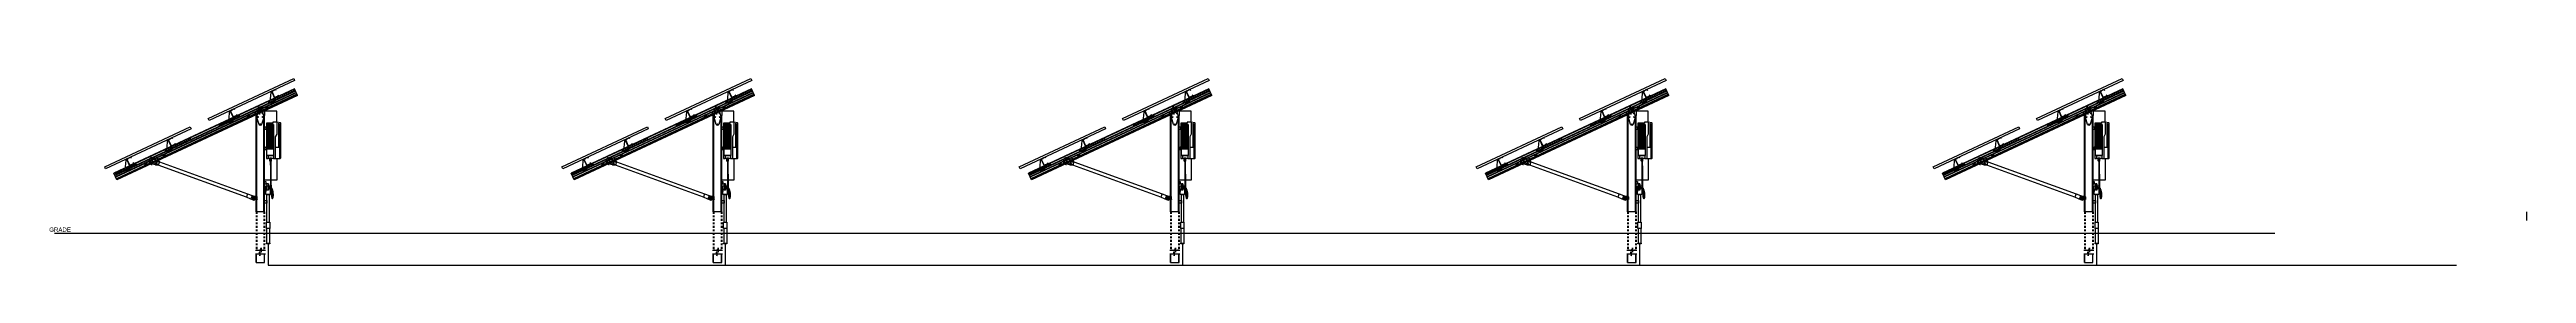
# Model space of a CAD drawing. Extents: x -272 to 283, y -41 to 246.
# Drawn here: x -272.1 to -130, y 234.3 to 246.2 of the extents above; entities that cross this region are included whole.
import ezdxf

# ---------------------------------------------------------------- set-up
doc = ezdxf.new("R2010")
doc.units = 0
doc.header["$MEASUREMENT"] = 0
doc.linetypes.add('HIDDEN2', pattern=[0.1875, 0.125, -0.0625])
for name, color, linetype in [('CONDUIT', 4, 'Continuous'), ('E-ANNO-NOTE', 3, 'Continuous'), ('G-ANNO-TEXT', 1, 'Continuous'), ('MODULE', 3, 'Continuous'), ('RACK', 2, 'Continuous'), ('SE-POWR-DCL1-CIRC', 7, 'Continuous'), ('SE-POWR-STRG-CNXN', 7, 'Continuous'), ('SL-DETL-FINE', 1, 'Continuous'), ('SL-DETL-LIGHT', 2, 'Continuous'), ('SL-DETL-MEDIUM', 4, 'Continuous'), ('WIRE', 3, 'Continuous')]:
    doc.layers.add(name, color=color, linetype=linetype)
doc.layers.add('SL-DETL-NPRT', color=173, linetype='Continuous', plot=False)
doc.styles.add('NEI-A', font='arial.ttf')
doc.dimstyles.new('NEI-A', dxfattribs={"dimtxt": 0.1, "dimasz": 0.125, "dimexe": 0.0625, "dimexo": 0.0625, "dimgap": 0.0625, "dimtad": 0, "dimtih": 1, "dimtoh": 1, "dimdec": 4, "dimzin": 3, "dimdsep": 46, "dimlunit": 4, "dimtxsty": 'NEI-A', "dimcen": 0, "dimadec": 0, "dimazin": 0, "dimtfac": 0.75, "dimtdec": 4, "dimtofl": 0, "dimtmove": 0, "dimatfit": 3, "dimfxl": 1, "dimfrac": 1, "dimtolj": 1, "dimtzin": 0, "dimarcsym": 0})

# ---------------------------------------------------------------- blocks, each defined once
blk = doc.blocks.new('*D78')
at = {"layer": 'Defpoints', "color": 0, "transparency": 16777216}
for p in [(-2.9, -3.5), (-11.4, -56.4), (-2.9, -56.4)]:
    blk.add_point(p, dxfattribs=at)
at = {"layer": 'SL-DETL-NPRT', "color": 0, "lineweight": -2, "transparency": 16777216}
for p, q in [((-3, -3.5), (-11.4, -3.5)), ((-11.4, -3.6), (-11.4, -29.8)), ((-11.4, -56.3), (-11.4, -30.1)), ((-3, -56.4), (-11.4, -56.4))]:
    blk.add_line(p, q, dxfattribs=at)
at = {"layer": 'SL-DETL-NPRT', "color": 0, "transparency": 16777216}
for points in [[(-11.4, -3.6), (-11.4, -3.6), (-11.4, -3.5)], [(-11.4, -56.3), (-11.4, -56.3), (-11.4, -56.4)]]:
    blk.add_solid(points, dxfattribs=at)
at = {"layer": 'SL-DETL-NPRT', "color": 0, "transparency": 16777216, "insert": (-11.4, -30), "char_height": 0.1, "attachment_point": 5, "style": 'NEI-A'}
blk.add_mtext('\\A1;Length of Steel = 4\'-4{\\H0.75x;\\S15#16;}"', dxfattribs=at)
blk = doc.blocks.new('Frame Kicker Clamp')
at = {"layer": 'SL-DETL-LIGHT'}
for p, q in [((1, 0.3), (1, 1.8)), ((1.2, 2), (1.2, 2.1)), ((1.2, 0.2), (1.2, 0.1)), ((2, 1.8), (1.8, 1.8)), ((1.8, 0.3), (2, 0.3))]:
    blk.add_line(p, q, dxfattribs=at)
for centre, radius, start, end in [((1, 1.8), 0.0619, 90.1915, 179.8951), ((1, 0.3), 0.0619, 180.1093, 269.8041), ((1.1, 2.1), 0.0615, 359.5428, 87.676), ((1.1, 2), 0.0625, 272.0295, 359.33), ((1.1, 0.2), 0.0625, 0.6719, 87.9686), ((1.1, 0.1), 0.0615, 272.3265, 0.459)]:
    blk.add_arc(centre, radius, start, end, dxfattribs=at)
for centre, major_axis, ratio, start_param, end_param in [((1.9, 1.9), (0.82, 0.004), 0.087323, 3.350562, 4.566054), ((1.9, 0.2), (0.82, -0.004), 0.087323, 1.717131, 2.932623), ((2, 1.8), (0.526, 0.007), 0.117942, 0.514187, 1.481413), ((2, 0.3), (0.526, -0.007), 0.117942, 4.801772, 5.768998)]:
    blk.add_ellipse(centre, major_axis=major_axis, ratio=ratio, start_param=start_param, end_param=end_param, dxfattribs=at)
for points, knots in [([(2.6, 1.8), (2.6, 1.8), (2.6, 1.8), (2.5, 1.8), (2.5, 1.8), (2.5, 1.8)], [0, 0, 0, 0, 0.006904, 0.121727, 1, 1, 1, 1]), ([(2.5, 0.3), (2.5, 0.3), (2.5, 0.3), (2.6, 0.3), (2.6, 0.3), (2.6, 0.3)], [0, 0, 0, 0, 0.878273, 0.993096, 1, 1, 1, 1])]:
    blk.add_open_spline(points, degree=3, knots=knots, dxfattribs=at)
at = {"layer": 'SL-DETL-MEDIUM'}
for p, q in [((0, 1.9), (0, 2.1)), ((0, 0.2), (0, 0.1)), ((0.1, 2.1), (0.2, 2.1)), ((0.1, 2.1), (0.1, 2.1)), ((0.1, 1.9), (0.1, 1.9)), ((0.1, 0.3), (0.1, 0.3)), ((0.2, 1.8), (0.2, 0.3)), ((0.6, 2.1), (1, 2.1)), ((1.2, 2.1), (1.3, 2.1)), ((1.3, 2.1), (1.7, 2.1)), ((1.7, 2.1), (2.4, 2.1)), ((2.5, 2.1), (2.6, 2.1)), ((2.6, 0), (2.5, 0)), ((3.1, 1.3), (3.1, 1.4)), ((3.1, 0.8), (3.1, 1.3)), ((3.1, 0.7), (3.1, 0.8)), ((0.1, 0), (0.2, 0)), ((0.1, 0), (0.1, 0)), ((0.6, 0), (0.7, 0)), ((0.7, 0), (0.7, 0)), ((0.7, 0), (1, 0)), ((1.2, 0), (1.7, 0)), ((1.7, 0), (1.9, 0)), ((1.9, 0), (2.4, 0))]:
    blk.add_line(p, q, dxfattribs=at)
blk.add_arc((2.4, 0.8), 0.751, 290.2254, 359.7016, dxfattribs=at)
for centre, major_axis, ratio, start_param, end_param in [((0.1, 1.9), (0, 0.0622), 0.993125, 1.570796, 3.140072), ((0.1, 0.2), (0, 0.0622), 0.993125, 0.001521, 1.570796), ((0.1, 0.1), (0, 0.062), 0.996766, 1.570796, 3.141288)]:
    blk.add_ellipse(centre, major_axis=major_axis, ratio=ratio, start_param=start_param, end_param=end_param, dxfattribs=at)
blk.add_ellipse((2.3, 1.1), major_axis=(0.287, 0), ratio=0.992627, dxfattribs=at)
for points, knots in [([(0.1, 2.1), (0.1, 2.1), (0, 2.1), (0, 2.1), (0, 2.1), (0, 2.1), (0, 2.1)], [0, 0, 0, 0, 0.249995, 0.50001, 0.749985, 1, 1, 1, 1]), ([(0.1, 1.9), (0.1, 1.9), (0.2, 1.9), (0.2, 1.9), (0.2, 1.8), (0.2, 1.8), (0.2, 1.8), (0.2, 1.8)], [0, 0, 0, 0, 0.214883, 0.42978, 0.644311, 0.859114, 1, 1, 1, 1]), ([(0.2, 0.3), (0.2, 0.3), (0.2, 0.3), (0.2, 0.3), (0.2, 0.3), (0.1, 0.3), (0.1, 0.3), (0.1, 0.3)], [0, 0, 0, 0, 0.215464, 0.43091, 0.646316, 0.860976, 1, 1, 1, 1]), ([(0.2, 2.1), (0.2, 2.1), (0.3, 2.1), (0.4, 2.1), (0.5, 2.1), (0.6, 2.1), (0.6, 2.1)], [0, 0, 0, 0, 0.25, 0.5, 0.75, 1, 1, 1, 1]), ([(1, 2.1), (1, 2.1), (1, 2.1), (1, 2.1), (1.1, 2.1), (1.2, 2.1), (1.2, 2.1)], [0, 0, 0, 0, 0.250002, 0.5, 0.749998, 1, 1, 1, 1]), ([(2.4, 2.1), (2.4, 2.1), (2.4, 2.1), (2.4, 2.1), (2.5, 2.1)], [0, 0, 0, 0, 0.00002, 1, 1, 1, 1]), ([(2.5, 0), (2.4, 0), (2.4, 0), (2.4, 0), (2.4, 0)], [0, 0, 0, 0, 0.99998, 1, 1, 1, 1]), ([(2.6, 2.1), (2.7, 2.1), (2.7, 2), (2.8, 2), (2.9, 1.9), (3, 1.8), (3.1, 1.6), (3.1, 1.5), (3.1, 1.4), (3.1, 1.4), (3.1, 1.4)], [0, 0, 0, 0, 0.139253, 0.282473, 0.423077, 0.567945, 0.705617, 0.847438, 0.979503, 1, 1, 1, 1]), ([(0.2, 0), (0.2, 0), (0.3, 0), (0.4, 0), (0.5, 0), (0.6, 0), (0.6, 0)], [0, 0, 0, 0, 0.25, 0.5, 0.75, 1, 1, 1, 1]), ([(1, 0), (1, 0), (1, 0), (1, 0), (1.1, 0), (1.2, 0), (1.2, 0)], [0, 0, 0, 0, 0.250001, 0.500001, 0.749999, 1, 1, 1, 1])]:
    blk.add_open_spline(points, degree=3, knots=knots, dxfattribs=at)
blk = doc.blocks.new('lgms5.0-kicker-25')
at = {"layer": 'SL-DETL-LIGHT'}
for p, q in [((1.7, 0.5), (-0.7, 0.5)), ((69.5, 1.2), (69.5, -1.2)), ((70.2, 1), (70.3, 1.3)), ((71.5, 1.6), (70.3, 1.3)), ((71.5, 1.6), (71.5, 1.7)), ((72.6, 1.7), (72.6, 1.8)), ((75.3, 1.7), (72.6, 1.7)), ((1.7, -0.5), (-0.7, -0.5)), ((70.2, -1), (70.3, -1.3)), ((70.3, -1.3), (71.5, -1.6)), ((71.5, -1.7), (71.5, -1.6)), ((72.6, -1.7), (75.3, -1.7)), ((72.6, -1.8), (72.6, -1.7))]:
    blk.add_line(p, q, dxfattribs=at)
for centre, start, end in [((72.6, -3.2), 90, 103.7965), ((72.6, 3.2), 256.2035, 270)]:
    blk.add_arc(centre, 4.9, start, end, dxfattribs=at)
for points, knots in [([(69.6, 1.2), (69.6, 1.2), (69.6, 1.2), (69.7, 1.2), (69.7, 1.2), (69.7, 1.2), (69.8, 1.2), (69.8, 1.2), (69.9, 1.2), (70, 1.2), (70.1, 1.2), (70.2, 1.3), (70.3, 1.3), (70.3, 1.3)], [0, 0, 0, 0, 0.0625, 0.0625, 0.125, 0.125, 0.25, 0.25, 0.5, 0.5, 0.75, 0.75, 1, 1, 1, 1]), ([(70.3, 1.3), (70.4, 1.2), (70.5, 1.2), (70.6, 1.1), (70.7, 1.1), (70.8, 1), (70.9, 1), (71.1, 0.9), (71.1, 0.9), (71.3, 0.8), (71.3, 0.7), (71.4, 0.6), (71.4, 0.6), (71.5, 0.5), (71.5, 0.5), (71.6, 0.4), (71.6, 0.4), (71.6, 0.3), (71.6, 0.3), (71.6, 0.3), (71.7, 0.3), (71.7, 0.2), (71.7, 0.2), (71.7, 0.1), (71.7, 0.1), (71.7, 0), (71.7, 0), (71.7, 0), (71.7, -0.1), (71.7, -0.1), (71.7, -0.2), (71.7, -0.2), (71.7, -0.2), (71.6, -0.3), (71.6, -0.3), (71.6, -0.4), (71.6, -0.4), (71.6, -0.4), (71.5, -0.4), (71.5, -0.5), (71.5, -0.5), (71.4, -0.6), (71.4, -0.6), (71.3, -0.7), (71.3, -0.8), (71.2, -0.8), (71.1, -0.9), (71.1, -0.9), (71, -0.9), (70.9, -1), (70.8, -1), (70.7, -1.1), (70.6, -1.1), (70.5, -1.2), (70.4, -1.2), (70.3, -1.3)], [0, 0, 0, 0, 0.0625, 0.0625, 0.125, 0.125, 0.1875, 0.1875, 0.25, 0.25, 0.3125, 0.3125, 0.34375, 0.34375, 0.375, 0.375, 0.40625, 0.40625, 0.421875, 0.421875, 0.4375, 0.4375, 0.46875, 0.46875, 0.484375, 0.484375, 0.5, 0.5, 0.53125, 0.53125, 0.546875, 0.546875, 0.5625, 0.5625, 0.59375, 0.59375, 0.609375, 0.609375, 0.625, 0.625, 0.65625, 0.65625, 0.6875, 0.6875, 0.75, 0.75, 0.78125, 0.78125, 0.8125, 0.8125, 0.875, 0.875, 0.9375, 0.9375, 1, 1, 1, 1]), ([(70.3, -1.3), (70.3, -1.3), (70.2, -1.3), (70.1, -1.2), (70, -1.2), (69.9, -1.2), (69.8, -1.2), (69.8, -1.2), (69.7, -1.2), (69.7, -1.2), (69.7, -1.2), (69.6, -1.2), (69.6, -1.2), (69.6, -1.2)], [0, 0, 0, 0, 0.25, 0.25, 0.5, 0.5, 0.75, 0.75, 0.875, 0.875, 0.9375, 0.9375, 1, 1, 1, 1])]:
    blk.add_open_spline(points, degree=3, knots=knots, dxfattribs=at)
at = {"layer": 'SL-DETL-MEDIUM'}
for p, q in [((1.7, 1.4), (-0.7, 1.4)), ((-0.7, 1.4), (-0.7, 0.5)), ((-0.7, 0.5), (-0.7, -0.5)), ((1.7, 1), (1.7, 0.5)), ((1.7, 0.5), (1.7, -0.5)), ((5, 1.2), (1.7, 1.4)), ((69.5, 1.2), (5, 1.2)), ((5, 1.2), (5, -1.2)), ((69.6, 1.2), (71.5, 1.7)), ((72.6, 1.8), (75.3, 1.8)), ((75.3, 1.8), (75.3, 1.7)), ((75.3, -1.7), (75.3, 1.7)), ((-0.7, -0.5), (-0.7, -1.4)), ((-0.7, -1.4), (1.7, -1.4)), ((1.7, -1.4), (5, -1.2)), ((5, -1.2), (69.5, -1.2)), ((71.5, -1.7), (69.6, -1.2)), ((75.3, -1.8), (72.6, -1.8)), ((75.3, -1.7), (75.3, -1.8))]:
    blk.add_line(p, q, dxfattribs=at)
for centre in [(0, 0), (74.3, 0)]:
    blk.add_circle(centre, 0.28, dxfattribs=at)
for centre, radius, start, end in [((69.5, 1.4), 0.208, 273.1672, 293.8746), ((69.5, 1.5), 0.315, 270, 283.7965), ((72.6, -3.2), 5, 90, 103.7965), ((69.5, -1.4), 0.208, 66.1254, 86.8328), ((69.5, -1.5), 0.315, 76.2035, 90), ((72.6, 3.2), 5, 256.2035, 270)]:
    blk.add_arc(centre, radius, start, end, dxfattribs=at)
for points, knots in [([(1.7, 1.4), (1.7, 1.4), (1.7, 1.4), (1.7, 1.3), (1.7, 1.3), (1.7, 1.2), (1.7, 1.1), (1.8, 1.1), (1.7, 1), (1.7, 1)], [0, 0, 0, 0, 0.047433, 0.240959, 0.427912, 0.620221, 0.807348, 0.999835, 1, 1, 1, 1]), ([(69.5, 1.2), (69.5, 1.2), (69.5, 1.2), (69.5, 1.2), (69.5, 1.2), (69.5, 1.2), (69.5, 1.2), (69.5, 1.2)], [0, 0, 0, 0, 0.5, 0.5, 0.75, 0.75, 1, 1, 1, 1]), ([(70.2, 1), (70.2, 1), (70.1, 1), (70, 1.1), (69.9, 1.1), (69.8, 1.1), (69.8, 1.1), (69.7, 1.1), (69.7, 1.1), (69.7, 1.2), (69.6, 1.2), (69.6, 1.2), (69.6, 1.2), (69.6, 1.2), (69.6, 1.2), (69.6, 1.2), (69.6, 1.2), (69.5, 1.2), (69.5, 1.2), (69.5, 1.2)], [0, 0, 0, 0, 0.25, 0.25, 0.5, 0.5, 0.625, 0.625, 0.75, 0.75, 0.875, 0.875, 0.9375, 0.9375, 0.96875, 0.96875, 0.984375, 0.984375, 1, 1, 1, 1]), ([(69.6, 1.2), (69.6, 1.2), (69.6, 1.2), (69.6, 1.2), (69.6, 1.2), (69.6, 1.2), (69.6, 1.2), (69.6, 1.2), (69.6, 1.2), (69.6, 1.2)], [0, 0, 0, 0, 0.125, 0.125, 0.25, 0.25, 0.5, 0.5, 1, 1, 1, 1]), ([(70.2, -1), (70.3, -1), (70.3, -0.9), (70.5, -0.9), (70.5, -0.9), (70.6, -0.8), (70.7, -0.8), (70.8, -0.7), (70.9, -0.7), (71, -0.6), (71, -0.6), (71.1, -0.5), (71.1, -0.5), (71.1, -0.5), (71.2, -0.5), (71.2, -0.4), (71.2, -0.4), (71.3, -0.3), (71.3, -0.3), (71.3, -0.3), (71.3, -0.3), (71.4, -0.2), (71.4, -0.2), (71.4, -0.2), (71.4, -0.2), (71.4, -0.1), (71.4, -0.1), (71.4, -0.1), (71.4, 0), (71.4, 0), (71.4, 0), (71.4, 0.1), (71.4, 0.1), (71.4, 0.1), (71.4, 0.1), (71.4, 0.2), (71.4, 0.2), (71.4, 0.2), (71.3, 0.3), (71.3, 0.3), (71.3, 0.3), (71.2, 0.4), (71.2, 0.4), (71.2, 0.5), (71.1, 0.5), (71.1, 0.5), (71, 0.6), (70.9, 0.7), (70.8, 0.7), (70.7, 0.8), (70.7, 0.8), (70.5, 0.9), (70.5, 0.9), (70.3, 0.9), (70.3, 1), (70.2, 1)], [0, 0, 0, 0, 0.0625, 0.0625, 0.125, 0.125, 0.1875, 0.1875, 0.25, 0.25, 0.28125, 0.28125, 0.3125, 0.3125, 0.34375, 0.34375, 0.375, 0.375, 0.40625, 0.40625, 0.421875, 0.421875, 0.4375, 0.4375, 0.453125, 0.453125, 0.46875, 0.46875, 0.5, 0.5, 0.515625, 0.515625, 0.53125, 0.53125, 0.546875, 0.546875, 0.5625, 0.5625, 0.59375, 0.59375, 0.625, 0.625, 0.65625, 0.65625, 0.6875, 0.6875, 0.75, 0.75, 0.8125, 0.8125, 0.875, 0.875, 0.9375, 0.9375, 1, 1, 1, 1]), ([(1.7, -0.5), (1.7, -0.5), (1.7, -0.7), (1.7, -0.8), (1.7, -1), (1.7, -1.1), (1.7, -1.2), (1.7, -1.3), (1.7, -1.3), (1.7, -1.4), (1.7, -1.4), (1.7, -1.4)], [0, 0, 0, 0, 0.124976, 0.249952, 0.374928, 0.499904, 0.62488, 0.749856, 0.874832, 0.999808, 1, 1, 1, 1]), ([(69.5, -1.2), (69.6, -1.2), (69.6, -1.2), (69.6, -1.2), (69.6, -1.2), (69.6, -1.2), (69.6, -1.2), (69.7, -1.2), (69.7, -1.2), (69.7, -1.1), (69.7, -1.1), (69.8, -1.1), (69.8, -1.1), (69.9, -1.1), (69.9, -1.1), (70, -1.1), (70, -1.1), (70.1, -1), (70.2, -1), (70.2, -1)], [0, 0, 0, 0, 0.0625, 0.0625, 0.125, 0.125, 0.1875, 0.1875, 0.25, 0.25, 0.375, 0.375, 0.5, 0.5, 0.625, 0.625, 0.75, 0.75, 1, 1, 1, 1]), ([(69.5, -1.2), (69.5, -1.2), (69.5, -1.2), (69.5, -1.2), (69.5, -1.2), (69.5, -1.2), (69.5, -1.2), (69.5, -1.2)], [0, 0, 0, 0, 0.25, 0.25, 0.5, 0.5, 1, 1, 1, 1]), ([(69.6, -1.2), (69.6, -1.2), (69.6, -1.2), (69.6, -1.2), (69.6, -1.2), (69.6, -1.2), (69.6, -1.2), (69.6, -1.2), (69.6, -1.2), (69.6, -1.2)], [0, 0, 0, 0, 0.5, 0.5, 0.75, 0.75, 0.875, 0.875, 1, 1, 1, 1])]:
    blk.add_open_spline(points, degree=3, knots=knots, dxfattribs=at)
blk = doc.blocks.new('purlin-bracket')
at = {"layer": 'SL-DETL-LIGHT'}
for p, q in [((-5, 5.8), (-5, 6)), ((-5, 6), (-4.5, 6)), ((-5, 5.8), (-4.5, 5.8)), ((-4.9, 6), (-4.9, 6.2)), ((-4.6, 6), (-4.6, 6.2)), ((-4.5, 5.8), (-4.5, 6))]:
    blk.add_line(p, q, dxfattribs=at)
at = {"layer": 'SL-DETL-MEDIUM'}
for p, q in [((-7, 6.1), (-7, 5.6)), ((-6.9, 5.6), (-7, 5.6)), ((-7, 1.8), (-7, 1.3)), ((-7, 1.8), (-6.9, 1.8)), ((-4.1, 6.2), (-6.9, 6.2)), ((-6.9, 5.6), (-6.9, 6.1)), ((-4.1, 6.1), (-6.9, 6.1)), ((-6.9, 1.3), (-6.9, 1.8)), ((-4.1, 1.3), (-6.9, 1.3)), ((-6.9, 1.2), (-4.1, 1.2)), ((-4, 6.1), (-4, 1.3)), ((-4, 6.1), (-4, 1.3)), ((-4, 5.7), (-3.8, 5.7)), ((-4, 5.7), (-3.8, 5.7)), ((-4, 5.7), (-3.8, 5.7)), ((-4, 1.3), (-4, 1)), ((-4, 1), (-3.8, 1)), ((-3.8, 5.7), (-3.8, 1)), ((-3.8, 5.7), (-3.5, 5.7)), ((-3.8, 0), (-3.8, 1)), ((-3.8, 0), (-3.8, 1)), ((-3.8, 0), (-3.8, 1)), ((-1, 1.5), (-3.3, 5.6)), ((0, 1), (-0.1, 1)), ((-2.8, -1), (0, -1)), ((-2.8, -1), (0, -1)), ((-2.8, -1), (0, -1))]:
    blk.add_line(p, q, dxfattribs=at)
for centre in [(-2.7, 0), (0, 0)]:
    blk.add_circle(centre, 0.28, dxfattribs=at)
for centre, radius, start, end in [((-6.9, 6.1), 0.134, 90, 180), ((-6.9, 1.3), 0.134, 180, 270), ((-6.9, 6.1), 0.075, 89.987, 180.0135), ((-6.9, 1.3), 0.075, 180, 270), ((-4.1, 6.1), 0.134, 0, 90), ((-4.1, 6.1), 0.075, 0, 90), ((-4.1, 1.3), 0.075, 270, 0), ((-4.1, 1.3), 0.134, 270, 0), ((-3.5, 5.4), 0.25, 30, 90), ((-0.1, 2), 1, 210, 270), ((0, 0), 1, 0, 90), ((-2.8, 0), 1, 180, 270), ((-2.8, 0), 1, 180, 270), ((-2.8, 0), 1, 180, 270), ((0, 0), 1, 270, 0)]:
    blk.add_arc(centre, radius, start, end, dxfattribs=at)
at = {"layer": 'SL-DETL-NPRT'}
blk.add_line((-4.7, 5.5), (-4.7, 6.2), dxfattribs=at)
blk = doc.blocks.new('*D40')
at = {"layer": 'Defpoints', "color": 0, "transparency": 16777216}
for p in [(38.4, 25.7), (36.8, 10.3), (38.4, 10.3)]:
    blk.add_point(p, dxfattribs=at)
at = {"layer": 'SL-DETL-NPRT', "color": 0, "lineweight": -2, "transparency": 16777216}
for p, q in [((36.8, 10.3), (36.8, 25.7)), ((36.9, 25.7), (37.2, 25.7)), ((38.3, 25.7), (38, 25.7)), ((38.4, 10.3), (38.4, 25.7))]:
    blk.add_line(p, q, dxfattribs=at)
at = {"layer": 'SL-DETL-NPRT', "color": 0, "transparency": 16777216}
for points in [[(36.9, 25.7), (36.9, 25.7), (36.8, 25.7)], [(38.3, 25.7), (38.3, 25.7), (38.4, 25.7)]]:
    blk.add_solid(points, dxfattribs=at)
at = {"layer": 'SL-DETL-NPRT', "color": 0, "transparency": 16777216, "insert": (37.6, 25.7), "char_height": 0.1, "attachment_point": 5, "style": 'NEI-A'}
blk.add_mtext('\\A1;GAP = 1{\\H0.75x;\\S5#8;}"', dxfattribs=at)
blk = doc.blocks.new('gland')
blk.add_line((-0.5, 1.4), (0.5, 1.4))
blk.add_lwpolyline([(-0.5, 1.4), (0.5, 1.4), (0.5, 1.7), (-0.5, 1.7)], close=True)
for points in [[(-0.5, 1.4), (-0.5, 1.3), (0, 1.3)], [(-0.5, 1.4), (-0.5, 1.3), (0, 1.3)], [(0.4, 1.3), (0.5, 1.3), (-0.5, 1.2), (-0.4, 1.2), (-0.4, 1.1)], [(-0.5, 1.1), (-0.5, 1.1), (0.5, 1.2), (0.4, 1.2), (0.4, 1.3)], [(-0.5, 1.3), (-0.4, 1.3), (-0.4, 1.2)], [(-0.5, 0.2), (-0.5, 1.1), (0, 1.1)], [(-0.4, 0.1), (-0.4, 0.8), (-0.5, 0.8)], [(-0.4, 0.2), (-0.4, 0.8), (-0.2, 0.8), (-0.2, 0.2), (-0.2, 0.2)], [(-0.4, 0), (0.4, 0)], [(0, 0.8), (-0.1, 0.8), (-0.1, 0.2), (-0.1, 0.2)], [(0.5, 1.4), (0.5, 1.3), (0, 1.3)], [(0.5, 1.4), (0.5, 1.3), (0, 1.3)], [(0.5, 0.2), (0.5, 1.1), (0, 1.1)], [(0, 0.8), (0.1, 0.8), (0.1, 0.2), (0.1, 0.2)], [(0.4, 0.2), (0.4, 0.8), (0.2, 0.8), (0.2, 0.2), (0.2, 0.2)], [(0.4, 1.2), (0.4, 1.1)], [(0.4, 0.1), (0.4, 0.8), (0.5, 0.8)]]:
    blk.add_lwpolyline(points)
for points, start_tangent, end_tangent in [([(-0.4, 0.1), (-0.5, 0.2)], (0, -1), (0, 1)), ([(-0.4, 0), (-0.5, 0.2)], (-1, 0), (0, 1)), ([(-0.4, 0.2), (-0.3, 0.1), (-0.2, 0.2)], (0, -1), (0, 1)), ([(-0.1, 0.2), (0, 0.1)], (0, -1), (1, 0)), ([(0.1, 0.2), (0, 0.1)], (0, -1), (-1, 0)), ([(0.4, 0.2), (0.3, 0.1), (0.2, 0.2)], (0, -1), (0, 1)), ([(0.4, 0.1), (0.5, 0.2)], (0, -1), (0, 1)), ([(0.4, 0), (0.5, 0.2)], (1, 0), (0, 1))]:
    blk.add_spline(points, degree=3, dxfattribs=dict(start_tangent=start_tangent, end_tangent=end_tangent))
blk = doc.blocks.new('*D80')
at = {"layer": 'Defpoints', "color": 0, "transparency": 16777216}
for p in [(-2.9, -3.5), (-11.4, -56.4), (-2.9, -56.4)]:
    blk.add_point(p, dxfattribs=at)
at = {"layer": 'SL-DETL-NPRT', "color": 0, "lineweight": -2, "transparency": 16777216}
for p, q in [((-3, -3.5), (-11.4, -3.5)), ((-11.4, -3.6), (-11.4, -29.8)), ((-11.4, -56.3), (-11.4, -30.1)), ((-3, -56.4), (-11.4, -56.4))]:
    blk.add_line(p, q, dxfattribs=at)
at = {"layer": 'SL-DETL-NPRT', "color": 0, "transparency": 16777216}
for points in [[(-11.4, -3.6), (-11.4, -3.6), (-11.4, -3.5)], [(-11.4, -56.3), (-11.4, -56.3), (-11.4, -56.4)]]:
    blk.add_solid(points, dxfattribs=at)
at = {"layer": 'SL-DETL-NPRT', "color": 0, "transparency": 16777216, "insert": (-11.4, -30), "char_height": 0.1, "attachment_point": 5, "style": 'NEI-A'}
blk.add_mtext('\\A1;Length of Steel = 4\'-4{\\H0.75x;\\S15#16;}"', dxfattribs=at)
blk = doc.blocks.new('*D86')
at = {"layer": 'Defpoints', "color": 0, "transparency": 16777216}
for p in [(-2.9, -3.5), (-11.4, -56.4), (-2.9, -56.4)]:
    blk.add_point(p, dxfattribs=at)
at = {"layer": 'SL-DETL-NPRT', "color": 0, "lineweight": -2, "transparency": 16777216}
for p, q in [((-3, -3.5), (-11.4, -3.5)), ((-11.4, -3.6), (-11.4, -29.8)), ((-11.4, -56.3), (-11.4, -30.1)), ((-3, -56.4), (-11.4, -56.4))]:
    blk.add_line(p, q, dxfattribs=at)
at = {"layer": 'SL-DETL-NPRT', "color": 0, "transparency": 16777216}
for points in [[(-11.4, -3.6), (-11.4, -3.6), (-11.4, -3.5)], [(-11.4, -56.3), (-11.4, -56.3), (-11.4, -56.4)]]:
    blk.add_solid(points, dxfattribs=at)
at = {"layer": 'SL-DETL-NPRT', "color": 0, "transparency": 16777216, "insert": (-11.4, -30), "char_height": 0.1, "attachment_point": 5, "style": 'NEI-A'}
blk.add_mtext('\\A1;Length of Steel = 4\'-4{\\H0.75x;\\S15#16;}"', dxfattribs=at)
blk = doc.blocks.new('*D89')
at = {"layer": 'Defpoints', "color": 0, "transparency": 16777216}
for p in [(-2.9, -3.5), (-11.4, -56.4), (-2.9, -56.4)]:
    blk.add_point(p, dxfattribs=at)
at = {"layer": 'SL-DETL-NPRT', "color": 0, "lineweight": -2, "transparency": 16777216}
for p, q in [((-3, -3.5), (-11.4, -3.5)), ((-11.4, -3.6), (-11.4, -29.8)), ((-11.4, -56.3), (-11.4, -30.1)), ((-3, -56.4), (-11.4, -56.4))]:
    blk.add_line(p, q, dxfattribs=at)
at = {"layer": 'SL-DETL-NPRT', "color": 0, "transparency": 16777216}
for points in [[(-11.4, -3.6), (-11.4, -3.6), (-11.4, -3.5)], [(-11.4, -56.3), (-11.4, -56.3), (-11.4, -56.4)]]:
    blk.add_solid(points, dxfattribs=at)
at = {"layer": 'SL-DETL-NPRT', "color": 0, "transparency": 16777216, "insert": (-11.4, -30), "char_height": 0.1, "attachment_point": 5, "style": 'NEI-A'}
blk.add_mtext('\\A1;Length of Steel = 4\'-4{\\H0.75x;\\S15#16;}"', dxfattribs=at)
blk = doc.blocks.new('*D83')
at = {"layer": 'Defpoints', "color": 0, "transparency": 16777216}
for p in [(-2.9, -3.5), (-11.4, -56.4), (-2.9, -56.4)]:
    blk.add_point(p, dxfattribs=at)
at = {"layer": 'SL-DETL-NPRT', "color": 0, "lineweight": -2, "transparency": 16777216}
for p, q in [((-3, -3.5), (-11.4, -3.5)), ((-11.4, -3.6), (-11.4, -29.8)), ((-11.4, -56.3), (-11.4, -30.1)), ((-3, -56.4), (-11.4, -56.4))]:
    blk.add_line(p, q, dxfattribs=at)
at = {"layer": 'SL-DETL-NPRT', "color": 0, "transparency": 16777216}
for points in [[(-11.4, -3.6), (-11.4, -3.6), (-11.4, -3.5)], [(-11.4, -56.3), (-11.4, -56.3), (-11.4, -56.4)]]:
    blk.add_solid(points, dxfattribs=at)
at = {"layer": 'SL-DETL-NPRT', "color": 0, "transparency": 16777216, "insert": (-11.4, -30), "char_height": 0.1, "attachment_point": 5, "style": 'NEI-A'}
blk.add_mtext('\\A1;Length of Steel = 4\'-4{\\H0.75x;\\S15#16;}"', dxfattribs=at)
blk = doc.blocks.new('*U77')
at = {"layer": 'SL-DETL-LIGHT', "linetype": 'HIDDEN2'}
for p, q in [((-2.95, -69.61813), (-2.95, -95.80444)), ((-2.485, -69.61813), (-2.485, -95.80444)), ((2.485, -69.61813), (2.485, -95.80444)), ((2.95, -69.61813), (2.95, -95.80444)), ((-2.95, -95.80444), (2.95, -95.80444))]:
    blk.add_line(p, q, dxfattribs=at)
at = {"layer": 'SL-DETL-MEDIUM'}
for p, q in [((-0.84417, 1.23023), (-2.34417, -4.26977)), ((-0.28, 1), (-0.28, 0)), ((0.28, 0), (0.28, 1)), ((2.34417, -4.26977), (0.8441, 1.23047)), ((-2.95, -3.5), (-2.735, -3.5)), ((-2.95, -69.61813), (-2.95, -3.5)), ((-2.735, -3.5), (-2.485, -3.5)), ((-2.485, -69.61813), (-2.485, -3.5)), ((-2.485, -3.5), (-2.13423, -3.5)), ((-2.3381, -4.75143), (-0.86482, -9.66235)), ((0.86482, -9.66235), (2.3381, -4.75143)), ((2.13423, -3.5), (2.485, -3.5)), ((2.485, -3.5), (2.735, -3.5)), ((2.485, -69.61813), (2.485, -3.5)), ((2.735, -3.5), (2.95, -3.5)), ((2.95, -69.61813), (2.95, -3.5)), ((-2.95, -69.61813), (2.95, -69.61813))]:
    blk.add_line(p, q, dxfattribs=at)
for centre in [(-1.5, -4.5), (0, -9.5), (1.5, -4.5)]:
    blk.add_circle(centre, 0.28, dxfattribs=at)
for centre, radius, start, end in [((0, 1), 0.875, 15.25511919, 164.74487968), ((0, 1), 0.28, 0, 180), ((0, 0), 0.28, 180, 0), ((-1.5, -4.5), 0.875, 164.7448813, 196.69924423), ((0, -9.4029), 0.9029, 196.69924423, 343.30075577), ((1.5, -4.5), 0.875, 343.30075577, 15.2551187)]:
    blk.add_arc(centre, radius, start, end, dxfattribs=at)
at = {"rotation": 20.05204526186527}
blk.add_blockref('lgms5.0-kicker-25', (4.52934, -60.12724), dxfattribs=at)
blk.add_blockref('Frame Kicker Clamp', (2.2031, -61.18974))
at = {"layer": 'SL-DETL-NPRT'}
dim = blk.add_linear_dim(base=(-11.38683, -56.4075), p1=(-2.95, -3.5), p2=(-2.95, -56.4075), angle=90, text='Length of Steel = <>', dimstyle='NEI-A', dxfattribs=at)
dim.commit()
dim.dimension.update_dxf_attribs({"geometry": '*D78', "text_midpoint": (-11.38683, -29.95375)})
blk = doc.blocks.new('*U76')
at = {"layer": 'SL-DETL-FINE', "linetype": 'HIDDEN2'}
for p, q in [((-27.53, -1.01195), (109.53, -1.01195)), ((-27.53, -1.30937), (109.53, -1.30937))]:
    blk.add_line(p, q, dxfattribs=at)
at = {"layer": 'SL-DETL-LIGHT'}
for p, q in [((-27.53, 3.31848), (109.53, 3.31848)), ((-27.53, 2.08208), (109.53, 2.08208)), ((-27.53, 1.78962), (109.53, 1.78962)), ((-27.53, 0.85313), (-1.06445, 0.85313)), ((-27.53, 0.60925), (-1.08688, 0.60925)), ((-5.73325, 0.04187), (-5.73325, -0.04187)), ((-4.64563, 0.42075), (-5.35437, 0.42075)), ((-4.26675, -0.04187), (-4.26675, 0.04187)), ((-1.08688, 0.60925), (109.53, 0.60925)), ((-1.06445, 0.85313), (109.53, 0.85313)), ((8.26675, 0.04187), (8.26675, -0.04187)), ((9.35437, 0.42075), (8.64563, 0.42075)), ((9.73325, -0.04187), (9.73325, 0.04187)), ((14.595, 2.84848), (15.97, 2.84848)), ((15.97, 2.28848), (14.595, 2.28848)), ((17.345, 2.84848), (18.72, 2.84848)), ((18.72, 2.28848), (17.345, 2.28848)), ((20.095, 2.84848), (21.47, 2.84848)), ((21.47, 2.28848), (20.095, 2.28848)), ((22.845, 2.84848), (24.22, 2.84848)), ((24.22, 2.28848), (22.845, 2.28848)), ((25.595, 2.84848), (26.97, 2.84848)), ((26.97, 2.28848), (25.595, 2.28848)), ((28.345, 2.84848), (29.72, 2.84848)), ((29.72, 2.28848), (28.345, 2.28848)), ((72.26675, 0.04187), (72.26675, -0.04187)), ((73.35437, 0.42075), (72.64563, 0.42075)), ((73.73325, -0.04187), (73.73326, 0.04187)), ((86.26674, 0.04187), (86.26674, -0.04187)), ((87.35436, 0.42075), (86.64563, 0.42075)), ((87.73326, -0.04187), (87.73326, 0.04187)), ((93.155, 2.84848), (94.53, 2.84848)), ((94.53, 2.28848), (93.155, 2.28848)), ((95.905, 2.84848), (97.28, 2.84848)), ((97.28, 2.28848), (95.905, 2.28848)), ((98.655, 2.84848), (100.03, 2.84848)), ((100.03, 2.28848), (98.655, 2.28848)), ((101.405, 2.84848), (102.78, 2.84848)), ((102.78, 2.28848), (101.405, 2.28848)), ((104.155, 2.84848), (105.53, 2.84848)), ((105.53, 2.28848), (104.155, 2.28848)), ((106.905, 2.84848), (108.28, 2.84848)), ((108.28, 2.28848), (106.905, 2.28848)), ((-27.53, -0.7175), (109.53, -0.7175)), ((-5.35437, -0.42075), (-4.64563, -0.42075)), ((8.64563, -0.42075), (9.35437, -0.42075)), ((72.64563, -0.42075), (73.35437, -0.42075)), ((86.64564, -0.42075), (87.35437, -0.42075))]:
    blk.add_line(p, q, dxfattribs=at)
for points in [[(-30.12055, 8.76848), (34.83945, 8.76848), (34.83945, 10.26848), (-30.12055, 10.26848)], [(48.43945, 8.76864), (113.39945, 8.76864), (113.39945, 10.26864), (48.43945, 10.26864)]]:
    blk.add_lwpolyline(points, close=True, dxfattribs=at)
at = {"layer": 'SL-DETL-LIGHT', "flags": 128}
for points in [[(-26.03, -0.814), (-26.08207, -0.81758), (-26.13028, -0.82805), (-26.17105, -0.84463), (-26.20136, -0.8661), (-26.21896, -0.89087), (-26.22255, -0.91709), (-26.21186, -0.94282), (-26.18767, -0.96615), (-26.1518, -0.98536), (-26.10689, -0.99901), (-26.05628, -1.0061), (-26.00372, -1.0061), (-25.95311, -0.99901), (-25.9082, -0.98536), (-25.87232, -0.96615), (-25.84814, -0.94282), (-25.83745, -0.91709), (-25.84104, -0.89087), (-25.85864, -0.8661), (-25.88895, -0.84463), (-25.92972, -0.82805), (-25.97793, -0.81758), (-26.03, -0.814)], [(-6.87857, -0.814), (-6.93064, -0.81758), (-6.97885, -0.82805), (-7.01962, -0.84463), (-7.04993, -0.8661), (-7.06753, -0.89087), (-7.07112, -0.91709), (-7.06043, -0.94282), (-7.03625, -0.96615), (-7.00037, -0.98536), (-6.95546, -0.99901), (-6.90485, -1.0061), (-6.85229, -1.0061), (-6.80168, -0.99901), (-6.75677, -0.98536), (-6.7209, -0.96615), (-6.69672, -0.94282), (-6.68602, -0.91709), (-6.68961, -0.89087), (-6.70721, -0.8661), (-6.73752, -0.84463), (-6.77829, -0.82805), (-6.8265, -0.81758), (-6.87857, -0.814)], [(12.27286, -0.814), (12.22079, -0.81758), (12.17258, -0.82805), (12.13181, -0.84463), (12.1015, -0.8661), (12.08389, -0.89087), (12.08031, -0.91709), (12.091, -0.94282), (12.11518, -0.96615), (12.15106, -0.98536), (12.19597, -0.99901), (12.24658, -1.0061), (12.29914, -1.0061), (12.34975, -0.99901), (12.39466, -0.98536), (12.43053, -0.96615), (12.45471, -0.94282), (12.46541, -0.91709), (12.46182, -0.89087), (12.44422, -0.8661), (12.41391, -0.84463), (12.37314, -0.82805), (12.32493, -0.81758), (12.27286, -0.814)], [(31.42428, -0.814), (31.37221, -0.81758), (31.32401, -0.82805), (31.28323, -0.84463), (31.25292, -0.8661), (31.23532, -0.89087), (31.23174, -0.91709), (31.24243, -0.94282), (31.26661, -0.96615), (31.30249, -0.98536), (31.34739, -0.99901), (31.39801, -1.0061), (31.45057, -1.0061), (31.50118, -0.99901), (31.54609, -0.98536), (31.58196, -0.96615), (31.60614, -0.94282), (31.61684, -0.91709), (31.61325, -0.89087), (31.59565, -0.8661), (31.56534, -0.84463), (31.52457, -0.82805), (31.47636, -0.81758), (31.42428, -0.814)], [(50.57571, -1.007), (50.62779, -1.00342), (50.676, -0.99295), (50.71677, -0.97637), (50.74708, -0.9549), (50.76468, -0.93013), (50.76826, -0.90392), (50.75757, -0.87818), (50.73339, -0.85485), (50.69752, -0.83564), (50.65261, -0.82199), (50.60199, -0.8149), (50.54943, -0.8149), (50.49882, -0.82199), (50.45391, -0.83565), (50.41804, -0.85485), (50.39386, -0.87819), (50.38317, -0.90392), (50.38675, -0.93013), (50.40435, -0.9549), (50.43466, -0.97637), (50.47544, -0.99295), (50.52364, -1.00342), (50.57571, -1.007)], [(69.72714, -1.007), (69.77921, -1.00342), (69.82742, -0.99295), (69.86819, -0.97637), (69.89851, -0.9549), (69.9161, -0.93013), (69.91969, -0.90392), (69.909, -0.87818), (69.88482, -0.85485), (69.84894, -0.83565), (69.80403, -0.82199), (69.75342, -0.8149), (69.70086, -0.8149), (69.65025, -0.82199), (69.60534, -0.83564), (69.56947, -0.85485), (69.54529, -0.87818), (69.53459, -0.90392), (69.53818, -0.93013), (69.55578, -0.9549), (69.58609, -0.97637), (69.62686, -0.99295), (69.67507, -1.00342), (69.72714, -1.007)], [(88.87857, -1.007), (88.93064, -1.00342), (88.97885, -0.99295), (89.01962, -0.97637), (89.04994, -0.9549), (89.06753, -0.93014), (89.07112, -0.90391), (89.06043, -0.87818), (89.03625, -0.85485), (89.00037, -0.83565), (88.95546, -0.82199), (88.90485, -0.8149), (88.85229, -0.8149), (88.80168, -0.82199), (88.75677, -0.83564), (88.7209, -0.85485), (88.69671, -0.87819), (88.68602, -0.90392), (88.68961, -0.93013), (88.70721, -0.9549), (88.73752, -0.97637), (88.77829, -0.99295), (88.8265, -1.00342), (88.87857, -1.007)], [(108.03, -1.007), (108.08207, -1.00342), (108.13028, -0.99295), (108.17105, -0.97637), (108.20137, -0.9549), (108.21896, -0.93013), (108.22255, -0.90391), (108.21186, -0.87818), (108.18767, -0.85485), (108.1518, -0.83564), (108.10689, -0.82199), (108.05628, -0.8149), (108.00372, -0.8149), (107.95311, -0.82199), (107.9082, -0.83564), (107.87233, -0.85485), (107.84814, -0.87819), (107.83745, -0.90392), (107.84103, -0.93014), (107.85864, -0.9549), (107.88895, -0.97637), (107.92972, -0.99295), (107.97793, -1.00342), (108.03, -1.007)]]:
    blk.add_lwpolyline(points, dxfattribs=at)
at = {"layer": 'SL-DETL-LIGHT'}
for centre in [(-26.53, 2.56848), (-25.155, 2.56848), (-23.78, 2.56848), (-22.405, 2.56848), (-21.03, 2.56848), (-19.655, 2.56848), (-18.28, 2.56848), (-16.905, 2.56848), (-15.53, 2.56848), (-14.155, 2.56848), (-12.78, 2.56848), (-11.405, 2.56848), (-10.03, 2.56848), (-8.655, 2.56848), (4, 0), (52.03, 2.56848), (53.405, 2.56848), (54.78, 2.56848), (56.155, 2.56848), (57.53, 2.56848), (58.905, 2.56848), (60.28, 2.56848), (61.655, 2.56848), (63.03, 2.56848), (64.405, 2.56848), (65.78, 2.56848), (67.155, 2.56848), (68.53, 2.56848), (69.905, 2.56848), (78, 0), (82, 0)]:
    blk.add_circle(centre, 0.28, dxfattribs=at)
for centre, radius, start, end in [((0, 0), 0.28, 10.00000001, 190.00000001), ((0, 0), 0.28, 190.00000001, 10.00000001), ((14.595, 2.56848), 0.28, 90.00000001, 270.00000001), ((15.97, 2.56848), 0.28, 270.00000001, 90.00000001), ((17.345, 2.56848), 0.28, 90.00000001, 270.00000001), ((18.72, 2.56848), 0.28, 270.00000001, 90.00000001), ((20.095, 2.56848), 0.28, 90.00000001, 270.00000001), ((21.47, 2.56848), 0.28, 270.00000001, 90.00000001), ((22.845, 2.56848), 0.28, 90.00000001, 270.00000001), ((24.22, 2.56848), 0.28, 270.00000001, 90.00000001), ((25.595, 2.56848), 0.28, 90.00000001, 270.00000001), ((26.97, 2.56848), 0.28, 270.00000001, 90.00000001), ((28.345, 2.56848), 0.28, 90.00000001, 270.00000001), ((29.72, 2.56848), 0.28, 270.00000001, 90.00000001), ((93.155, 2.56848), 0.28, 90.00000001, 270.00000001), ((94.53, 2.56848), 0.28, 270.00000001, 90.00000001), ((95.905, 2.56848), 0.28, 90.00000001, 270.00000001), ((97.28, 2.56848), 0.28, 270.00000001, 90.00000001), ((98.655, 2.56848), 0.28, 90.00000001, 270.00000001), ((100.03, 2.56848), 0.28, 270.00000001, 90.00000001), ((101.405, 2.56848), 0.28, 90.00000001, 270.00000001), ((102.78, 2.56848), 0.28, 270.00000001, 90.00000001), ((104.155, 2.56848), 0.28, 90.00000001, 270.00000001), ((105.53, 2.56848), 0.28, 270.00000001, 90.00000001), ((106.905, 2.56848), 0.28, 90.00000001, 270.00000001), ((108.28, 2.56848), 0.28, 270.00000001, 90.00000001), ((-26.05531, -1.09673), 0.2195, 83.37881338, 135.4885142), ((-26.00834, -1.10706), 0.22939, 45.71341562, 95.41868401), ((-6.90388, -1.09673), 0.2195, 83.37875538, 135.48834255), ((-6.85691, -1.10706), 0.2294, 45.71422872, 95.41870805), ((12.24755, -1.09673), 0.2195, 83.37871171, 135.48840772), ((12.29452, -1.10706), 0.2294, 45.71436742, 95.41860732), ((31.39898, -1.09673), 0.2195, 83.37897204, 135.48824018), ((31.44595, -1.10705), 0.22939, 45.71306207, 95.41987471), ((50.57571, -1.14638), 0.27293, 48.22208052, 131.77819362), ((69.72714, -1.14636), 0.27292, 48.22051633, 131.77950103), ((88.87857, -1.14636), 0.27292, 48.22047166, 131.77954569), ((108.03, -1.14636), 0.27292, 48.22047166, 131.77954569)]:
    blk.add_arc(centre, radius, start, end, dxfattribs=at)
for centre, major_axis, start_param, end_param in [((-5.22807, -0.08443), (-0.39938, 0.39938), -0.6590580358, 0.6590580358), ((-4.77193, -0.08443), (0.39938, 0.39938), -0.6590580358, 0.6590580358), ((8.77193, -0.08443), (-0.39938, 0.39938), -0.6590580358, 0.6590580358), ((9.22807, -0.08443), (0.39938, 0.39938), -0.6590580358, 0.6590580358), ((72.77193, -0.08443), (-0.39938, 0.39938), -0.6590580358, 0.6590580358), ((73.22807, -0.08443), (0.39938, 0.39938), -0.6590580358, 0.6590580358), ((86.77193, -0.08443), (-0.39938, 0.39938), -0.6590580358, 0.6590580358), ((87.22807, -0.08443), (0.39938, 0.39938), -0.6590580358, 0.6590580358), ((-5.22807, 0.08443), (0.39938, 0.39938), 2.4825346178, 3.8006506894), ((-4.77193, 0.08443), (-0.39938, 0.39938), 2.4825346178, 3.8006506894), ((8.77193, 0.08443), (0.39938, 0.39938), 2.4825346178, 3.8006506894), ((9.22807, 0.08443), (-0.39938, 0.39938), 2.4825346178, 3.8006506894), ((72.77193, 0.08443), (0.39938, 0.39938), 2.4825346178, 3.8006506894), ((73.22807, 0.08443), (-0.39938, 0.39938), 2.4825346178, 3.8006506894), ((86.77193, 0.08443), (0.39938, 0.39938), 2.4825346178, 3.8006506894), ((87.22807, 0.08443), (-0.39938, 0.39938), 2.4825346178, 3.8006506894)]:
    blk.add_ellipse(centre, major_axis=major_axis, ratio=0.7745966692, start_param=start_param, end_param=end_param, dxfattribs=at)
at = {"layer": 'SL-DETL-MEDIUM'}
for p, q in [((-27.53, 3.51818), (109.53, 3.51818)), ((-27.53, -1.40922), (-27.53, 3.51818)), ((109.53, -1.40922), (109.53, 3.51818)), ((-27.53, -0.60925), (109.53, -0.60925)), ((-27.53, -1.40922), (109.53, -1.40922))]:
    blk.add_line(p, q, dxfattribs=at)
at = {"layer": 'SL-DETL-NPRT', "linetype": 'Continuous'}
blk.add_line((-27.53, -1.0493), (109.53, -1.0493), dxfattribs=at)
at = {"layer": 'SL-DETL-NPRT', "linetype": 'HIDDEN2'}
for centre in [(0, 0), (82, 0)]:
    blk.add_circle(centre, 2.41814, dxfattribs=at)
for p in [(-8.655, 2.56848), (22.845, 2.56887), (69.905, 2.56848), (101.405, 2.56848)]:
    blk.add_blockref('purlin-bracket', p)
at = {"layer": 'SL-DETL-NPRT'}
dim = blk.add_linear_dim(base=(38.43945, 25.677), p1=(36.80945, 10.26848), p2=(38.43945, 10.26864), text='GAP = <>', dimstyle='NEI-A', dxfattribs=at)
dim.commit()
dim.dimension.update_dxf_attribs({"geometry": '*D40', "text_midpoint": (37.62445, 25.677), "dimtype": 128})
blk = doc.blocks.new('*U79')
at = {"layer": 'SL-DETL-LIGHT', "linetype": 'HIDDEN2'}
for p, q in [((-2.95, -69.61813), (-2.95, -95.80444)), ((-2.485, -69.61813), (-2.485, -95.80444)), ((2.485, -69.61813), (2.485, -95.80444)), ((2.95, -69.61813), (2.95, -95.80444)), ((-2.95, -95.80444), (2.95, -95.80444))]:
    blk.add_line(p, q, dxfattribs=at)
at = {"layer": 'SL-DETL-MEDIUM'}
for p, q in [((-0.84417, 1.23023), (-2.34417, -4.26977)), ((-0.28, 1), (-0.28, 0)), ((0.28, 0), (0.28, 1)), ((2.34417, -4.26977), (0.8441, 1.23047)), ((-2.95, -3.5), (-2.735, -3.5)), ((-2.95, -69.61813), (-2.95, -3.5)), ((-2.735, -3.5), (-2.485, -3.5)), ((-2.485, -69.61813), (-2.485, -3.5)), ((-2.485, -3.5), (-2.13423, -3.5)), ((-2.3381, -4.75143), (-0.86482, -9.66235)), ((0.86482, -9.66235), (2.3381, -4.75143)), ((2.13423, -3.5), (2.485, -3.5)), ((2.485, -3.5), (2.735, -3.5)), ((2.485, -69.61813), (2.485, -3.5)), ((2.735, -3.5), (2.95, -3.5)), ((2.95, -69.61813), (2.95, -3.5)), ((-2.95, -69.61813), (2.95, -69.61813))]:
    blk.add_line(p, q, dxfattribs=at)
for centre in [(-1.5, -4.5), (0, -9.5), (1.5, -4.5)]:
    blk.add_circle(centre, 0.28, dxfattribs=at)
for centre, radius, start, end in [((0, 1), 0.875, 15.25511919, 164.74487968), ((0, 1), 0.28, 0, 180), ((0, 0), 0.28, 180, 0), ((-1.5, -4.5), 0.875, 164.7448813, 196.69924423), ((0, -9.4029), 0.9029, 196.69924423, 343.30075577), ((1.5, -4.5), 0.875, 343.30075577, 15.2551187)]:
    blk.add_arc(centre, radius, start, end, dxfattribs=at)
at = {"rotation": 20.05204526186527}
blk.add_blockref('lgms5.0-kicker-25', (4.52934, -60.12724), dxfattribs=at)
blk.add_blockref('Frame Kicker Clamp', (2.2031, -61.18974))
at = {"layer": 'SL-DETL-NPRT'}
dim = blk.add_linear_dim(base=(-11.38683, -56.4075), p1=(-2.95, -3.5), p2=(-2.95, -56.4075), angle=90, text='Length of Steel = <>', dimstyle='NEI-A', dxfattribs=at)
dim.commit()
dim.dimension.update_dxf_attribs({"geometry": '*D80', "text_midpoint": (-11.38683, -29.95375)})
blk = doc.blocks.new('*U84')
at = {"layer": 'SL-DETL-FINE', "linetype": 'HIDDEN2'}
for p, q in [((-27.53, -1.01195), (109.53, -1.01195)), ((-27.53, -1.30937), (109.53, -1.30937))]:
    blk.add_line(p, q, dxfattribs=at)
at = {"layer": 'SL-DETL-LIGHT'}
for p, q in [((-27.53, 3.31848), (109.53, 3.31848)), ((-27.53, 2.08208), (109.53, 2.08208)), ((-27.53, 1.78962), (109.53, 1.78962)), ((-27.53, 0.85313), (-1.06445, 0.85313)), ((-27.53, 0.60925), (-1.08688, 0.60925)), ((-5.73325, 0.04187), (-5.73325, -0.04187)), ((-4.64563, 0.42075), (-5.35437, 0.42075)), ((-4.26675, -0.04187), (-4.26675, 0.04187)), ((-1.08688, 0.60925), (109.53, 0.60925)), ((-1.06445, 0.85313), (109.53, 0.85313)), ((8.26675, 0.04187), (8.26675, -0.04187)), ((9.35437, 0.42075), (8.64563, 0.42075)), ((9.73325, -0.04187), (9.73325, 0.04187)), ((14.595, 2.84848), (15.97, 2.84848)), ((15.97, 2.28848), (14.595, 2.28848)), ((17.345, 2.84848), (18.72, 2.84848)), ((18.72, 2.28848), (17.345, 2.28848)), ((20.095, 2.84848), (21.47, 2.84848)), ((21.47, 2.28848), (20.095, 2.28848)), ((22.845, 2.84848), (24.22, 2.84848)), ((24.22, 2.28848), (22.845, 2.28848)), ((25.595, 2.84848), (26.97, 2.84848)), ((26.97, 2.28848), (25.595, 2.28848)), ((28.345, 2.84848), (29.72, 2.84848)), ((29.72, 2.28848), (28.345, 2.28848)), ((72.26675, 0.04187), (72.26675, -0.04187)), ((73.35437, 0.42075), (72.64563, 0.42075)), ((73.73325, -0.04187), (73.73326, 0.04187)), ((86.26674, 0.04187), (86.26674, -0.04187)), ((87.35436, 0.42075), (86.64563, 0.42075)), ((87.73326, -0.04187), (87.73326, 0.04187)), ((93.155, 2.84848), (94.53, 2.84848)), ((94.53, 2.28848), (93.155, 2.28848)), ((95.905, 2.84848), (97.28, 2.84848)), ((97.28, 2.28848), (95.905, 2.28848)), ((98.655, 2.84848), (100.03, 2.84848)), ((100.03, 2.28848), (98.655, 2.28848)), ((101.405, 2.84848), (102.78, 2.84848)), ((102.78, 2.28848), (101.405, 2.28848)), ((104.155, 2.84848), (105.53, 2.84848)), ((105.53, 2.28848), (104.155, 2.28848)), ((106.905, 2.84848), (108.28, 2.84848)), ((108.28, 2.28848), (106.905, 2.28848)), ((-27.53, -0.7175), (109.53, -0.7175)), ((-5.35437, -0.42075), (-4.64563, -0.42075)), ((8.64563, -0.42075), (9.35437, -0.42075)), ((72.64563, -0.42075), (73.35437, -0.42075)), ((86.64564, -0.42075), (87.35437, -0.42075))]:
    blk.add_line(p, q, dxfattribs=at)
for points in [[(-30.12055, 8.76848), (34.83945, 8.76848), (34.83945, 10.26848), (-30.12055, 10.26848)], [(48.43945, 8.76864), (113.39945, 8.76864), (113.39945, 10.26864), (48.43945, 10.26864)]]:
    blk.add_lwpolyline(points, close=True, dxfattribs=at)
at = {"layer": 'SL-DETL-LIGHT', "flags": 128}
for points in [[(-26.03, -0.814), (-26.08207, -0.81758), (-26.13028, -0.82805), (-26.17105, -0.84463), (-26.20136, -0.8661), (-26.21896, -0.89087), (-26.22255, -0.91709), (-26.21186, -0.94282), (-26.18767, -0.96615), (-26.1518, -0.98536), (-26.10689, -0.99901), (-26.05628, -1.0061), (-26.00372, -1.0061), (-25.95311, -0.99901), (-25.9082, -0.98536), (-25.87232, -0.96615), (-25.84814, -0.94282), (-25.83745, -0.91709), (-25.84104, -0.89087), (-25.85864, -0.8661), (-25.88895, -0.84463), (-25.92972, -0.82805), (-25.97793, -0.81758), (-26.03, -0.814)], [(-6.87857, -0.814), (-6.93064, -0.81758), (-6.97885, -0.82805), (-7.01962, -0.84463), (-7.04993, -0.8661), (-7.06753, -0.89087), (-7.07112, -0.91709), (-7.06043, -0.94282), (-7.03625, -0.96615), (-7.00037, -0.98536), (-6.95546, -0.99901), (-6.90485, -1.0061), (-6.85229, -1.0061), (-6.80168, -0.99901), (-6.75677, -0.98536), (-6.7209, -0.96615), (-6.69672, -0.94282), (-6.68602, -0.91709), (-6.68961, -0.89087), (-6.70721, -0.8661), (-6.73752, -0.84463), (-6.77829, -0.82805), (-6.8265, -0.81758), (-6.87857, -0.814)], [(12.27286, -0.814), (12.22079, -0.81758), (12.17258, -0.82805), (12.13181, -0.84463), (12.1015, -0.8661), (12.08389, -0.89087), (12.08031, -0.91709), (12.091, -0.94282), (12.11518, -0.96615), (12.15106, -0.98536), (12.19597, -0.99901), (12.24658, -1.0061), (12.29914, -1.0061), (12.34975, -0.99901), (12.39466, -0.98536), (12.43053, -0.96615), (12.45471, -0.94282), (12.46541, -0.91709), (12.46182, -0.89087), (12.44422, -0.8661), (12.41391, -0.84463), (12.37314, -0.82805), (12.32493, -0.81758), (12.27286, -0.814)], [(31.42428, -0.814), (31.37221, -0.81758), (31.32401, -0.82805), (31.28323, -0.84463), (31.25292, -0.8661), (31.23532, -0.89087), (31.23174, -0.91709), (31.24243, -0.94282), (31.26661, -0.96615), (31.30249, -0.98536), (31.34739, -0.99901), (31.39801, -1.0061), (31.45057, -1.0061), (31.50118, -0.99901), (31.54609, -0.98536), (31.58196, -0.96615), (31.60614, -0.94282), (31.61684, -0.91709), (31.61325, -0.89087), (31.59565, -0.8661), (31.56534, -0.84463), (31.52457, -0.82805), (31.47636, -0.81758), (31.42428, -0.814)], [(50.57571, -1.007), (50.62779, -1.00342), (50.676, -0.99295), (50.71677, -0.97637), (50.74708, -0.9549), (50.76468, -0.93013), (50.76826, -0.90392), (50.75757, -0.87818), (50.73339, -0.85485), (50.69752, -0.83564), (50.65261, -0.82199), (50.60199, -0.8149), (50.54943, -0.8149), (50.49882, -0.82199), (50.45391, -0.83565), (50.41804, -0.85485), (50.39386, -0.87819), (50.38317, -0.90392), (50.38675, -0.93013), (50.40435, -0.9549), (50.43466, -0.97637), (50.47544, -0.99295), (50.52364, -1.00342), (50.57571, -1.007)], [(69.72714, -1.007), (69.77921, -1.00342), (69.82742, -0.99295), (69.86819, -0.97637), (69.89851, -0.9549), (69.9161, -0.93013), (69.91969, -0.90392), (69.909, -0.87818), (69.88482, -0.85485), (69.84894, -0.83565), (69.80403, -0.82199), (69.75342, -0.8149), (69.70086, -0.8149), (69.65025, -0.82199), (69.60534, -0.83564), (69.56947, -0.85485), (69.54529, -0.87818), (69.53459, -0.90392), (69.53818, -0.93013), (69.55578, -0.9549), (69.58609, -0.97637), (69.62686, -0.99295), (69.67507, -1.00342), (69.72714, -1.007)], [(88.87857, -1.007), (88.93064, -1.00342), (88.97885, -0.99295), (89.01962, -0.97637), (89.04994, -0.9549), (89.06753, -0.93014), (89.07112, -0.90391), (89.06043, -0.87818), (89.03625, -0.85485), (89.00037, -0.83565), (88.95546, -0.82199), (88.90485, -0.8149), (88.85229, -0.8149), (88.80168, -0.82199), (88.75677, -0.83564), (88.7209, -0.85485), (88.69671, -0.87819), (88.68602, -0.90392), (88.68961, -0.93013), (88.70721, -0.9549), (88.73752, -0.97637), (88.77829, -0.99295), (88.8265, -1.00342), (88.87857, -1.007)], [(108.03, -1.007), (108.08207, -1.00342), (108.13028, -0.99295), (108.17105, -0.97637), (108.20137, -0.9549), (108.21896, -0.93013), (108.22255, -0.90391), (108.21186, -0.87818), (108.18767, -0.85485), (108.1518, -0.83564), (108.10689, -0.82199), (108.05628, -0.8149), (108.00372, -0.8149), (107.95311, -0.82199), (107.9082, -0.83564), (107.87233, -0.85485), (107.84814, -0.87819), (107.83745, -0.90392), (107.84103, -0.93014), (107.85864, -0.9549), (107.88895, -0.97637), (107.92972, -0.99295), (107.97793, -1.00342), (108.03, -1.007)]]:
    blk.add_lwpolyline(points, dxfattribs=at)
at = {"layer": 'SL-DETL-LIGHT'}
for centre in [(-26.53, 2.56848), (-25.155, 2.56848), (-23.78, 2.56848), (-22.405, 2.56848), (-21.03, 2.56848), (-19.655, 2.56848), (-18.28, 2.56848), (-16.905, 2.56848), (-15.53, 2.56848), (-14.155, 2.56848), (-12.78, 2.56848), (-11.405, 2.56848), (-10.03, 2.56848), (-8.655, 2.56848), (4, 0), (52.03, 2.56848), (53.405, 2.56848), (54.78, 2.56848), (56.155, 2.56848), (57.53, 2.56848), (58.905, 2.56848), (60.28, 2.56848), (61.655, 2.56848), (63.03, 2.56848), (64.405, 2.56848), (65.78, 2.56848), (67.155, 2.56848), (68.53, 2.56848), (69.905, 2.56848), (78, 0), (82, 0)]:
    blk.add_circle(centre, 0.28, dxfattribs=at)
for centre, radius, start, end in [((0, 0), 0.28, 10.00000001, 190.00000001), ((0, 0), 0.28, 190.00000001, 10.00000001), ((14.595, 2.56848), 0.28, 90.00000001, 270.00000001), ((15.97, 2.56848), 0.28, 270.00000001, 90.00000001), ((17.345, 2.56848), 0.28, 90.00000001, 270.00000001), ((18.72, 2.56848), 0.28, 270.00000001, 90.00000001), ((20.095, 2.56848), 0.28, 90.00000001, 270.00000001), ((21.47, 2.56848), 0.28, 270.00000001, 90.00000001), ((22.845, 2.56848), 0.28, 90.00000001, 270.00000001), ((24.22, 2.56848), 0.28, 270.00000001, 90.00000001), ((25.595, 2.56848), 0.28, 90.00000001, 270.00000001), ((26.97, 2.56848), 0.28, 270.00000001, 90.00000001), ((28.345, 2.56848), 0.28, 90.00000001, 270.00000001), ((29.72, 2.56848), 0.28, 270.00000001, 90.00000001), ((93.155, 2.56848), 0.28, 90.00000001, 270.00000001), ((94.53, 2.56848), 0.28, 270.00000001, 90.00000001), ((95.905, 2.56848), 0.28, 90.00000001, 270.00000001), ((97.28, 2.56848), 0.28, 270.00000001, 90.00000001), ((98.655, 2.56848), 0.28, 90.00000001, 270.00000001), ((100.03, 2.56848), 0.28, 270.00000001, 90.00000001), ((101.405, 2.56848), 0.28, 90.00000001, 270.00000001), ((102.78, 2.56848), 0.28, 270.00000001, 90.00000001), ((104.155, 2.56848), 0.28, 90.00000001, 270.00000001), ((105.53, 2.56848), 0.28, 270.00000001, 90.00000001), ((106.905, 2.56848), 0.28, 90.00000001, 270.00000001), ((108.28, 2.56848), 0.28, 270.00000001, 90.00000001), ((-26.05531, -1.09673), 0.2195, 83.37881338, 135.4885142), ((-26.00834, -1.10706), 0.22939, 45.71341562, 95.41868401), ((-6.90388, -1.09673), 0.2195, 83.37875538, 135.48834255), ((-6.85691, -1.10706), 0.2294, 45.71422872, 95.41870805), ((12.24755, -1.09673), 0.2195, 83.37871171, 135.48840772), ((12.29452, -1.10706), 0.2294, 45.71436742, 95.41860732), ((31.39898, -1.09673), 0.2195, 83.37897204, 135.48824018), ((31.44595, -1.10705), 0.22939, 45.71306207, 95.41987471), ((50.57571, -1.14638), 0.27293, 48.22208052, 131.77819362), ((69.72714, -1.14636), 0.27292, 48.22051633, 131.77950103), ((88.87857, -1.14636), 0.27292, 48.22047166, 131.77954569), ((108.03, -1.14636), 0.27292, 48.22047166, 131.77954569)]:
    blk.add_arc(centre, radius, start, end, dxfattribs=at)
for centre, major_axis, start_param, end_param in [((-5.22807, -0.08443), (-0.39938, 0.39938), -0.6590580358, 0.6590580358), ((-4.77193, -0.08443), (0.39938, 0.39938), -0.6590580358, 0.6590580358), ((8.77193, -0.08443), (-0.39938, 0.39938), -0.6590580358, 0.6590580358), ((9.22807, -0.08443), (0.39938, 0.39938), -0.6590580358, 0.6590580358), ((72.77193, -0.08443), (-0.39938, 0.39938), -0.6590580358, 0.6590580358), ((73.22807, -0.08443), (0.39938, 0.39938), -0.6590580358, 0.6590580358), ((86.77193, -0.08443), (-0.39938, 0.39938), -0.6590580358, 0.6590580358), ((87.22807, -0.08443), (0.39938, 0.39938), -0.6590580358, 0.6590580358), ((-5.22807, 0.08443), (0.39938, 0.39938), 2.4825346178, 3.8006506894), ((-4.77193, 0.08443), (-0.39938, 0.39938), 2.4825346178, 3.8006506894), ((8.77193, 0.08443), (0.39938, 0.39938), 2.4825346178, 3.8006506894), ((9.22807, 0.08443), (-0.39938, 0.39938), 2.4825346178, 3.8006506894), ((72.77193, 0.08443), (0.39938, 0.39938), 2.4825346178, 3.8006506894), ((73.22807, 0.08443), (-0.39938, 0.39938), 2.4825346178, 3.8006506894), ((86.77193, 0.08443), (0.39938, 0.39938), 2.4825346178, 3.8006506894), ((87.22807, 0.08443), (-0.39938, 0.39938), 2.4825346178, 3.8006506894)]:
    blk.add_ellipse(centre, major_axis=major_axis, ratio=0.7745966692, start_param=start_param, end_param=end_param, dxfattribs=at)
at = {"layer": 'SL-DETL-MEDIUM'}
for p, q in [((-27.53, 3.51818), (109.53, 3.51818)), ((-27.53, -1.40922), (-27.53, 3.51818)), ((109.53, -1.40922), (109.53, 3.51818)), ((-27.53, -0.60925), (109.53, -0.60925)), ((-27.53, -1.40922), (109.53, -1.40922))]:
    blk.add_line(p, q, dxfattribs=at)
at = {"layer": 'SL-DETL-NPRT', "linetype": 'Continuous'}
blk.add_line((-27.53, -1.0493), (109.53, -1.0493), dxfattribs=at)
at = {"layer": 'SL-DETL-NPRT', "linetype": 'HIDDEN2'}
for centre in [(0, 0), (82, 0)]:
    blk.add_circle(centre, 2.41814, dxfattribs=at)
for p in [(-8.655, 2.56848), (22.845, 2.56887), (69.905, 2.56848), (101.405, 2.56848)]:
    blk.add_blockref('purlin-bracket', p)
at = {"layer": 'SL-DETL-NPRT'}
dim = blk.add_linear_dim(base=(38.43945, 25.677), p1=(36.80945, 10.26848), p2=(38.43945, 10.26864), text='GAP = <>', dimstyle='NEI-A', dxfattribs=at)
dim.commit()
dim.dimension.update_dxf_attribs({"geometry": '*D40', "text_midpoint": (37.62445, 25.677), "dimtype": 128})
blk = doc.blocks.new('*U85')
at = {"layer": 'SL-DETL-LIGHT', "linetype": 'HIDDEN2'}
for p, q in [((-2.95, -69.61813), (-2.95, -95.80444)), ((-2.485, -69.61813), (-2.485, -95.80444)), ((2.485, -69.61813), (2.485, -95.80444)), ((2.95, -69.61813), (2.95, -95.80444)), ((-2.95, -95.80444), (2.95, -95.80444))]:
    blk.add_line(p, q, dxfattribs=at)
at = {"layer": 'SL-DETL-MEDIUM'}
for p, q in [((-0.84417, 1.23023), (-2.34417, -4.26977)), ((-0.28, 1), (-0.28, 0)), ((0.28, 0), (0.28, 1)), ((2.34417, -4.26977), (0.8441, 1.23047)), ((-2.95, -3.5), (-2.735, -3.5)), ((-2.95, -69.61813), (-2.95, -3.5)), ((-2.735, -3.5), (-2.485, -3.5)), ((-2.485, -69.61813), (-2.485, -3.5)), ((-2.485, -3.5), (-2.13423, -3.5)), ((-2.3381, -4.75143), (-0.86482, -9.66235)), ((0.86482, -9.66235), (2.3381, -4.75143)), ((2.13423, -3.5), (2.485, -3.5)), ((2.485, -3.5), (2.735, -3.5)), ((2.485, -69.61813), (2.485, -3.5)), ((2.735, -3.5), (2.95, -3.5)), ((2.95, -69.61813), (2.95, -3.5)), ((-2.95, -69.61813), (2.95, -69.61813))]:
    blk.add_line(p, q, dxfattribs=at)
for centre in [(-1.5, -4.5), (0, -9.5), (1.5, -4.5)]:
    blk.add_circle(centre, 0.28, dxfattribs=at)
for centre, radius, start, end in [((0, 1), 0.875, 15.25511919, 164.74487968), ((0, 1), 0.28, 0, 180), ((0, 0), 0.28, 180, 0), ((-1.5, -4.5), 0.875, 164.7448813, 196.69924423), ((0, -9.4029), 0.9029, 196.69924423, 343.30075577), ((1.5, -4.5), 0.875, 343.30075577, 15.2551187)]:
    blk.add_arc(centre, radius, start, end, dxfattribs=at)
at = {"rotation": 20.05204526186527}
blk.add_blockref('lgms5.0-kicker-25', (4.52934, -60.12724), dxfattribs=at)
blk.add_blockref('Frame Kicker Clamp', (2.2031, -61.18974))
at = {"layer": 'SL-DETL-NPRT'}
dim = blk.add_linear_dim(base=(-11.38683, -56.4075), p1=(-2.95, -3.5), p2=(-2.95, -56.4075), angle=90, text='Length of Steel = <>', dimstyle='NEI-A', dxfattribs=at)
dim.commit()
dim.dimension.update_dxf_attribs({"geometry": '*D86', "text_midpoint": (-11.38683, -29.95375)})
blk = doc.blocks.new('*U87')
at = {"layer": 'SL-DETL-FINE', "linetype": 'HIDDEN2'}
for p, q in [((-27.53, -1.01195), (109.53, -1.01195)), ((-27.53, -1.30937), (109.53, -1.30937))]:
    blk.add_line(p, q, dxfattribs=at)
at = {"layer": 'SL-DETL-LIGHT'}
for p, q in [((-27.53, 3.31848), (109.53, 3.31848)), ((-27.53, 2.08208), (109.53, 2.08208)), ((-27.53, 1.78962), (109.53, 1.78962)), ((-27.53, 0.85313), (-1.06445, 0.85313)), ((-27.53, 0.60925), (-1.08688, 0.60925)), ((-5.73325, 0.04187), (-5.73325, -0.04187)), ((-4.64563, 0.42075), (-5.35437, 0.42075)), ((-4.26675, -0.04187), (-4.26675, 0.04187)), ((-1.08688, 0.60925), (109.53, 0.60925)), ((-1.06445, 0.85313), (109.53, 0.85313)), ((8.26675, 0.04187), (8.26675, -0.04187)), ((9.35437, 0.42075), (8.64563, 0.42075)), ((9.73325, -0.04187), (9.73325, 0.04187)), ((14.595, 2.84848), (15.97, 2.84848)), ((15.97, 2.28848), (14.595, 2.28848)), ((17.345, 2.84848), (18.72, 2.84848)), ((18.72, 2.28848), (17.345, 2.28848)), ((20.095, 2.84848), (21.47, 2.84848)), ((21.47, 2.28848), (20.095, 2.28848)), ((22.845, 2.84848), (24.22, 2.84848)), ((24.22, 2.28848), (22.845, 2.28848)), ((25.595, 2.84848), (26.97, 2.84848)), ((26.97, 2.28848), (25.595, 2.28848)), ((28.345, 2.84848), (29.72, 2.84848)), ((29.72, 2.28848), (28.345, 2.28848)), ((72.26675, 0.04187), (72.26675, -0.04187)), ((73.35437, 0.42075), (72.64563, 0.42075)), ((73.73325, -0.04187), (73.73326, 0.04187)), ((86.26674, 0.04187), (86.26674, -0.04187)), ((87.35436, 0.42075), (86.64563, 0.42075)), ((87.73326, -0.04187), (87.73326, 0.04187)), ((93.155, 2.84848), (94.53, 2.84848)), ((94.53, 2.28848), (93.155, 2.28848)), ((95.905, 2.84848), (97.28, 2.84848)), ((97.28, 2.28848), (95.905, 2.28848)), ((98.655, 2.84848), (100.03, 2.84848)), ((100.03, 2.28848), (98.655, 2.28848)), ((101.405, 2.84848), (102.78, 2.84848)), ((102.78, 2.28848), (101.405, 2.28848)), ((104.155, 2.84848), (105.53, 2.84848)), ((105.53, 2.28848), (104.155, 2.28848)), ((106.905, 2.84848), (108.28, 2.84848)), ((108.28, 2.28848), (106.905, 2.28848)), ((-27.53, -0.7175), (109.53, -0.7175)), ((-5.35437, -0.42075), (-4.64563, -0.42075)), ((8.64563, -0.42075), (9.35437, -0.42075)), ((72.64563, -0.42075), (73.35437, -0.42075)), ((86.64564, -0.42075), (87.35437, -0.42075))]:
    blk.add_line(p, q, dxfattribs=at)
for points in [[(-30.12055, 8.76848), (34.83945, 8.76848), (34.83945, 10.26848), (-30.12055, 10.26848)], [(48.43945, 8.76864), (113.39945, 8.76864), (113.39945, 10.26864), (48.43945, 10.26864)]]:
    blk.add_lwpolyline(points, close=True, dxfattribs=at)
at = {"layer": 'SL-DETL-LIGHT', "flags": 128}
for points in [[(-26.03, -0.814), (-26.08207, -0.81758), (-26.13028, -0.82805), (-26.17105, -0.84463), (-26.20136, -0.8661), (-26.21896, -0.89087), (-26.22255, -0.91709), (-26.21186, -0.94282), (-26.18767, -0.96615), (-26.1518, -0.98536), (-26.10689, -0.99901), (-26.05628, -1.0061), (-26.00372, -1.0061), (-25.95311, -0.99901), (-25.9082, -0.98536), (-25.87232, -0.96615), (-25.84814, -0.94282), (-25.83745, -0.91709), (-25.84104, -0.89087), (-25.85864, -0.8661), (-25.88895, -0.84463), (-25.92972, -0.82805), (-25.97793, -0.81758), (-26.03, -0.814)], [(-6.87857, -0.814), (-6.93064, -0.81758), (-6.97885, -0.82805), (-7.01962, -0.84463), (-7.04993, -0.8661), (-7.06753, -0.89087), (-7.07112, -0.91709), (-7.06043, -0.94282), (-7.03625, -0.96615), (-7.00037, -0.98536), (-6.95546, -0.99901), (-6.90485, -1.0061), (-6.85229, -1.0061), (-6.80168, -0.99901), (-6.75677, -0.98536), (-6.7209, -0.96615), (-6.69672, -0.94282), (-6.68602, -0.91709), (-6.68961, -0.89087), (-6.70721, -0.8661), (-6.73752, -0.84463), (-6.77829, -0.82805), (-6.8265, -0.81758), (-6.87857, -0.814)], [(12.27286, -0.814), (12.22079, -0.81758), (12.17258, -0.82805), (12.13181, -0.84463), (12.1015, -0.8661), (12.08389, -0.89087), (12.08031, -0.91709), (12.091, -0.94282), (12.11518, -0.96615), (12.15106, -0.98536), (12.19597, -0.99901), (12.24658, -1.0061), (12.29914, -1.0061), (12.34975, -0.99901), (12.39466, -0.98536), (12.43053, -0.96615), (12.45471, -0.94282), (12.46541, -0.91709), (12.46182, -0.89087), (12.44422, -0.8661), (12.41391, -0.84463), (12.37314, -0.82805), (12.32493, -0.81758), (12.27286, -0.814)], [(31.42428, -0.814), (31.37221, -0.81758), (31.32401, -0.82805), (31.28323, -0.84463), (31.25292, -0.8661), (31.23532, -0.89087), (31.23174, -0.91709), (31.24243, -0.94282), (31.26661, -0.96615), (31.30249, -0.98536), (31.34739, -0.99901), (31.39801, -1.0061), (31.45057, -1.0061), (31.50118, -0.99901), (31.54609, -0.98536), (31.58196, -0.96615), (31.60614, -0.94282), (31.61684, -0.91709), (31.61325, -0.89087), (31.59565, -0.8661), (31.56534, -0.84463), (31.52457, -0.82805), (31.47636, -0.81758), (31.42428, -0.814)], [(50.57571, -1.007), (50.62779, -1.00342), (50.676, -0.99295), (50.71677, -0.97637), (50.74708, -0.9549), (50.76468, -0.93013), (50.76826, -0.90392), (50.75757, -0.87818), (50.73339, -0.85485), (50.69752, -0.83564), (50.65261, -0.82199), (50.60199, -0.8149), (50.54943, -0.8149), (50.49882, -0.82199), (50.45391, -0.83565), (50.41804, -0.85485), (50.39386, -0.87819), (50.38317, -0.90392), (50.38675, -0.93013), (50.40435, -0.9549), (50.43466, -0.97637), (50.47544, -0.99295), (50.52364, -1.00342), (50.57571, -1.007)], [(69.72714, -1.007), (69.77921, -1.00342), (69.82742, -0.99295), (69.86819, -0.97637), (69.89851, -0.9549), (69.9161, -0.93013), (69.91969, -0.90392), (69.909, -0.87818), (69.88482, -0.85485), (69.84894, -0.83565), (69.80403, -0.82199), (69.75342, -0.8149), (69.70086, -0.8149), (69.65025, -0.82199), (69.60534, -0.83564), (69.56947, -0.85485), (69.54529, -0.87818), (69.53459, -0.90392), (69.53818, -0.93013), (69.55578, -0.9549), (69.58609, -0.97637), (69.62686, -0.99295), (69.67507, -1.00342), (69.72714, -1.007)], [(88.87857, -1.007), (88.93064, -1.00342), (88.97885, -0.99295), (89.01962, -0.97637), (89.04994, -0.9549), (89.06753, -0.93014), (89.07112, -0.90391), (89.06043, -0.87818), (89.03625, -0.85485), (89.00037, -0.83565), (88.95546, -0.82199), (88.90485, -0.8149), (88.85229, -0.8149), (88.80168, -0.82199), (88.75677, -0.83564), (88.7209, -0.85485), (88.69671, -0.87819), (88.68602, -0.90392), (88.68961, -0.93013), (88.70721, -0.9549), (88.73752, -0.97637), (88.77829, -0.99295), (88.8265, -1.00342), (88.87857, -1.007)], [(108.03, -1.007), (108.08207, -1.00342), (108.13028, -0.99295), (108.17105, -0.97637), (108.20137, -0.9549), (108.21896, -0.93013), (108.22255, -0.90391), (108.21186, -0.87818), (108.18767, -0.85485), (108.1518, -0.83564), (108.10689, -0.82199), (108.05628, -0.8149), (108.00372, -0.8149), (107.95311, -0.82199), (107.9082, -0.83564), (107.87233, -0.85485), (107.84814, -0.87819), (107.83745, -0.90392), (107.84103, -0.93014), (107.85864, -0.9549), (107.88895, -0.97637), (107.92972, -0.99295), (107.97793, -1.00342), (108.03, -1.007)]]:
    blk.add_lwpolyline(points, dxfattribs=at)
at = {"layer": 'SL-DETL-LIGHT'}
for centre in [(-26.53, 2.56848), (-25.155, 2.56848), (-23.78, 2.56848), (-22.405, 2.56848), (-21.03, 2.56848), (-19.655, 2.56848), (-18.28, 2.56848), (-16.905, 2.56848), (-15.53, 2.56848), (-14.155, 2.56848), (-12.78, 2.56848), (-11.405, 2.56848), (-10.03, 2.56848), (-8.655, 2.56848), (4, 0), (52.03, 2.56848), (53.405, 2.56848), (54.78, 2.56848), (56.155, 2.56848), (57.53, 2.56848), (58.905, 2.56848), (60.28, 2.56848), (61.655, 2.56848), (63.03, 2.56848), (64.405, 2.56848), (65.78, 2.56848), (67.155, 2.56848), (68.53, 2.56848), (69.905, 2.56848), (78, 0), (82, 0)]:
    blk.add_circle(centre, 0.28, dxfattribs=at)
for centre, radius, start, end in [((0, 0), 0.28, 10.00000001, 190.00000001), ((0, 0), 0.28, 190.00000001, 10.00000001), ((14.595, 2.56848), 0.28, 90.00000001, 270.00000001), ((15.97, 2.56848), 0.28, 270.00000001, 90.00000001), ((17.345, 2.56848), 0.28, 90.00000001, 270.00000001), ((18.72, 2.56848), 0.28, 270.00000001, 90.00000001), ((20.095, 2.56848), 0.28, 90.00000001, 270.00000001), ((21.47, 2.56848), 0.28, 270.00000001, 90.00000001), ((22.845, 2.56848), 0.28, 90.00000001, 270.00000001), ((24.22, 2.56848), 0.28, 270.00000001, 90.00000001), ((25.595, 2.56848), 0.28, 90.00000001, 270.00000001), ((26.97, 2.56848), 0.28, 270.00000001, 90.00000001), ((28.345, 2.56848), 0.28, 90.00000001, 270.00000001), ((29.72, 2.56848), 0.28, 270.00000001, 90.00000001), ((93.155, 2.56848), 0.28, 90.00000001, 270.00000001), ((94.53, 2.56848), 0.28, 270.00000001, 90.00000001), ((95.905, 2.56848), 0.28, 90.00000001, 270.00000001), ((97.28, 2.56848), 0.28, 270.00000001, 90.00000001), ((98.655, 2.56848), 0.28, 90.00000001, 270.00000001), ((100.03, 2.56848), 0.28, 270.00000001, 90.00000001), ((101.405, 2.56848), 0.28, 90.00000001, 270.00000001), ((102.78, 2.56848), 0.28, 270.00000001, 90.00000001), ((104.155, 2.56848), 0.28, 90.00000001, 270.00000001), ((105.53, 2.56848), 0.28, 270.00000001, 90.00000001), ((106.905, 2.56848), 0.28, 90.00000001, 270.00000001), ((108.28, 2.56848), 0.28, 270.00000001, 90.00000001), ((-26.05531, -1.09673), 0.2195, 83.37881338, 135.4885142), ((-26.00834, -1.10706), 0.22939, 45.71341562, 95.41868401), ((-6.90388, -1.09673), 0.2195, 83.37875538, 135.48834255), ((-6.85691, -1.10706), 0.2294, 45.71422872, 95.41870805), ((12.24755, -1.09673), 0.2195, 83.37871171, 135.48840772), ((12.29452, -1.10706), 0.2294, 45.71436742, 95.41860732), ((31.39898, -1.09673), 0.2195, 83.37897204, 135.48824018), ((31.44595, -1.10705), 0.22939, 45.71306207, 95.41987471), ((50.57571, -1.14638), 0.27293, 48.22208052, 131.77819362), ((69.72714, -1.14636), 0.27292, 48.22051633, 131.77950103), ((88.87857, -1.14636), 0.27292, 48.22047166, 131.77954569), ((108.03, -1.14636), 0.27292, 48.22047166, 131.77954569)]:
    blk.add_arc(centre, radius, start, end, dxfattribs=at)
for centre, major_axis, start_param, end_param in [((-5.22807, -0.08443), (-0.39938, 0.39938), -0.6590580358, 0.6590580358), ((-4.77193, -0.08443), (0.39938, 0.39938), -0.6590580358, 0.6590580358), ((8.77193, -0.08443), (-0.39938, 0.39938), -0.6590580358, 0.6590580358), ((9.22807, -0.08443), (0.39938, 0.39938), -0.6590580358, 0.6590580358), ((72.77193, -0.08443), (-0.39938, 0.39938), -0.6590580358, 0.6590580358), ((73.22807, -0.08443), (0.39938, 0.39938), -0.6590580358, 0.6590580358), ((86.77193, -0.08443), (-0.39938, 0.39938), -0.6590580358, 0.6590580358), ((87.22807, -0.08443), (0.39938, 0.39938), -0.6590580358, 0.6590580358), ((-5.22807, 0.08443), (0.39938, 0.39938), 2.4825346178, 3.8006506894), ((-4.77193, 0.08443), (-0.39938, 0.39938), 2.4825346178, 3.8006506894), ((8.77193, 0.08443), (0.39938, 0.39938), 2.4825346178, 3.8006506894), ((9.22807, 0.08443), (-0.39938, 0.39938), 2.4825346178, 3.8006506894), ((72.77193, 0.08443), (0.39938, 0.39938), 2.4825346178, 3.8006506894), ((73.22807, 0.08443), (-0.39938, 0.39938), 2.4825346178, 3.8006506894), ((86.77193, 0.08443), (0.39938, 0.39938), 2.4825346178, 3.8006506894), ((87.22807, 0.08443), (-0.39938, 0.39938), 2.4825346178, 3.8006506894)]:
    blk.add_ellipse(centre, major_axis=major_axis, ratio=0.7745966692, start_param=start_param, end_param=end_param, dxfattribs=at)
at = {"layer": 'SL-DETL-MEDIUM'}
for p, q in [((-27.53, 3.51818), (109.53, 3.51818)), ((-27.53, -1.40922), (-27.53, 3.51818)), ((109.53, -1.40922), (109.53, 3.51818)), ((-27.53, -0.60925), (109.53, -0.60925)), ((-27.53, -1.40922), (109.53, -1.40922))]:
    blk.add_line(p, q, dxfattribs=at)
at = {"layer": 'SL-DETL-NPRT', "linetype": 'Continuous'}
blk.add_line((-27.53, -1.0493), (109.53, -1.0493), dxfattribs=at)
at = {"layer": 'SL-DETL-NPRT', "linetype": 'HIDDEN2'}
for centre in [(0, 0), (82, 0)]:
    blk.add_circle(centre, 2.41814, dxfattribs=at)
for p in [(-8.655, 2.56848), (22.845, 2.56887), (69.905, 2.56848), (101.405, 2.56848)]:
    blk.add_blockref('purlin-bracket', p)
at = {"layer": 'SL-DETL-NPRT'}
dim = blk.add_linear_dim(base=(38.43945, 25.677), p1=(36.80945, 10.26848), p2=(38.43945, 10.26864), text='GAP = <>', dimstyle='NEI-A', dxfattribs=at)
dim.commit()
dim.dimension.update_dxf_attribs({"geometry": '*D40', "text_midpoint": (37.62445, 25.677), "dimtype": 128})
blk = doc.blocks.new('*U88')
at = {"layer": 'SL-DETL-LIGHT', "linetype": 'HIDDEN2'}
for p, q in [((-2.95, -69.61813), (-2.95, -95.80444)), ((-2.485, -69.61813), (-2.485, -95.80444)), ((2.485, -69.61813), (2.485, -95.80444)), ((2.95, -69.61813), (2.95, -95.80444)), ((-2.95, -95.80444), (2.95, -95.80444))]:
    blk.add_line(p, q, dxfattribs=at)
at = {"layer": 'SL-DETL-MEDIUM'}
for p, q in [((-0.84417, 1.23023), (-2.34417, -4.26977)), ((-0.28, 1), (-0.28, 0)), ((0.28, 0), (0.28, 1)), ((2.34417, -4.26977), (0.8441, 1.23047)), ((-2.95, -3.5), (-2.735, -3.5)), ((-2.95, -69.61813), (-2.95, -3.5)), ((-2.735, -3.5), (-2.485, -3.5)), ((-2.485, -69.61813), (-2.485, -3.5)), ((-2.485, -3.5), (-2.13423, -3.5)), ((-2.3381, -4.75143), (-0.86482, -9.66235)), ((0.86482, -9.66235), (2.3381, -4.75143)), ((2.13423, -3.5), (2.485, -3.5)), ((2.485, -3.5), (2.735, -3.5)), ((2.485, -69.61813), (2.485, -3.5)), ((2.735, -3.5), (2.95, -3.5)), ((2.95, -69.61813), (2.95, -3.5)), ((-2.95, -69.61813), (2.95, -69.61813))]:
    blk.add_line(p, q, dxfattribs=at)
for centre in [(-1.5, -4.5), (0, -9.5), (1.5, -4.5)]:
    blk.add_circle(centre, 0.28, dxfattribs=at)
for centre, radius, start, end in [((0, 1), 0.875, 15.25511919, 164.74487968), ((0, 1), 0.28, 0, 180), ((0, 0), 0.28, 180, 0), ((-1.5, -4.5), 0.875, 164.7448813, 196.69924423), ((0, -9.4029), 0.9029, 196.69924423, 343.30075577), ((1.5, -4.5), 0.875, 343.30075577, 15.2551187)]:
    blk.add_arc(centre, radius, start, end, dxfattribs=at)
at = {"rotation": 20.05204526186527}
blk.add_blockref('lgms5.0-kicker-25', (4.52934, -60.12724), dxfattribs=at)
blk.add_blockref('Frame Kicker Clamp', (2.2031, -61.18974))
at = {"layer": 'SL-DETL-NPRT'}
dim = blk.add_linear_dim(base=(-11.38683, -56.4075), p1=(-2.95, -3.5), p2=(-2.95, -56.4075), angle=90, text='Length of Steel = <>', dimstyle='NEI-A', dxfattribs=at)
dim.commit()
dim.dimension.update_dxf_attribs({"geometry": '*D89', "text_midpoint": (-11.38683, -29.95375)})
blk = doc.blocks.new('*U81')
at = {"layer": 'SL-DETL-FINE', "linetype": 'HIDDEN2'}
for p, q in [((-27.53, -1.01195), (109.53, -1.01195)), ((-27.53, -1.30937), (109.53, -1.30937))]:
    blk.add_line(p, q, dxfattribs=at)
at = {"layer": 'SL-DETL-LIGHT'}
for p, q in [((-27.53, 3.31848), (109.53, 3.31848)), ((-27.53, 2.08208), (109.53, 2.08208)), ((-27.53, 1.78962), (109.53, 1.78962)), ((-27.53, 0.85313), (-1.06445, 0.85313)), ((-27.53, 0.60925), (-1.08688, 0.60925)), ((-5.73325, 0.04187), (-5.73325, -0.04187)), ((-4.64563, 0.42075), (-5.35437, 0.42075)), ((-4.26675, -0.04187), (-4.26675, 0.04187)), ((-1.08688, 0.60925), (109.53, 0.60925)), ((-1.06445, 0.85313), (109.53, 0.85313)), ((8.26675, 0.04187), (8.26675, -0.04187)), ((9.35437, 0.42075), (8.64563, 0.42075)), ((9.73325, -0.04187), (9.73325, 0.04187)), ((14.595, 2.84848), (15.97, 2.84848)), ((15.97, 2.28848), (14.595, 2.28848)), ((17.345, 2.84848), (18.72, 2.84848)), ((18.72, 2.28848), (17.345, 2.28848)), ((20.095, 2.84848), (21.47, 2.84848)), ((21.47, 2.28848), (20.095, 2.28848)), ((22.845, 2.84848), (24.22, 2.84848)), ((24.22, 2.28848), (22.845, 2.28848)), ((25.595, 2.84848), (26.97, 2.84848)), ((26.97, 2.28848), (25.595, 2.28848)), ((28.345, 2.84848), (29.72, 2.84848)), ((29.72, 2.28848), (28.345, 2.28848)), ((72.26675, 0.04187), (72.26675, -0.04187)), ((73.35437, 0.42075), (72.64563, 0.42075)), ((73.73325, -0.04187), (73.73326, 0.04187)), ((86.26674, 0.04187), (86.26674, -0.04187)), ((87.35436, 0.42075), (86.64563, 0.42075)), ((87.73326, -0.04187), (87.73326, 0.04187)), ((93.155, 2.84848), (94.53, 2.84848)), ((94.53, 2.28848), (93.155, 2.28848)), ((95.905, 2.84848), (97.28, 2.84848)), ((97.28, 2.28848), (95.905, 2.28848)), ((98.655, 2.84848), (100.03, 2.84848)), ((100.03, 2.28848), (98.655, 2.28848)), ((101.405, 2.84848), (102.78, 2.84848)), ((102.78, 2.28848), (101.405, 2.28848)), ((104.155, 2.84848), (105.53, 2.84848)), ((105.53, 2.28848), (104.155, 2.28848)), ((106.905, 2.84848), (108.28, 2.84848)), ((108.28, 2.28848), (106.905, 2.28848)), ((-27.53, -0.7175), (109.53, -0.7175)), ((-5.35437, -0.42075), (-4.64563, -0.42075)), ((8.64563, -0.42075), (9.35437, -0.42075)), ((72.64563, -0.42075), (73.35437, -0.42075)), ((86.64564, -0.42075), (87.35437, -0.42075))]:
    blk.add_line(p, q, dxfattribs=at)
for points in [[(-30.12055, 8.76848), (34.83945, 8.76848), (34.83945, 10.26848), (-30.12055, 10.26848)], [(48.43945, 8.76864), (113.39945, 8.76864), (113.39945, 10.26864), (48.43945, 10.26864)]]:
    blk.add_lwpolyline(points, close=True, dxfattribs=at)
at = {"layer": 'SL-DETL-LIGHT', "flags": 128}
for points in [[(-26.03, -0.814), (-26.08207, -0.81758), (-26.13028, -0.82805), (-26.17105, -0.84463), (-26.20136, -0.8661), (-26.21896, -0.89087), (-26.22255, -0.91709), (-26.21186, -0.94282), (-26.18767, -0.96615), (-26.1518, -0.98536), (-26.10689, -0.99901), (-26.05628, -1.0061), (-26.00372, -1.0061), (-25.95311, -0.99901), (-25.9082, -0.98536), (-25.87232, -0.96615), (-25.84814, -0.94282), (-25.83745, -0.91709), (-25.84104, -0.89087), (-25.85864, -0.8661), (-25.88895, -0.84463), (-25.92972, -0.82805), (-25.97793, -0.81758), (-26.03, -0.814)], [(-6.87857, -0.814), (-6.93064, -0.81758), (-6.97885, -0.82805), (-7.01962, -0.84463), (-7.04993, -0.8661), (-7.06753, -0.89087), (-7.07112, -0.91709), (-7.06043, -0.94282), (-7.03625, -0.96615), (-7.00037, -0.98536), (-6.95546, -0.99901), (-6.90485, -1.0061), (-6.85229, -1.0061), (-6.80168, -0.99901), (-6.75677, -0.98536), (-6.7209, -0.96615), (-6.69672, -0.94282), (-6.68602, -0.91709), (-6.68961, -0.89087), (-6.70721, -0.8661), (-6.73752, -0.84463), (-6.77829, -0.82805), (-6.8265, -0.81758), (-6.87857, -0.814)], [(12.27286, -0.814), (12.22079, -0.81758), (12.17258, -0.82805), (12.13181, -0.84463), (12.1015, -0.8661), (12.08389, -0.89087), (12.08031, -0.91709), (12.091, -0.94282), (12.11518, -0.96615), (12.15106, -0.98536), (12.19597, -0.99901), (12.24658, -1.0061), (12.29914, -1.0061), (12.34975, -0.99901), (12.39466, -0.98536), (12.43053, -0.96615), (12.45471, -0.94282), (12.46541, -0.91709), (12.46182, -0.89087), (12.44422, -0.8661), (12.41391, -0.84463), (12.37314, -0.82805), (12.32493, -0.81758), (12.27286, -0.814)], [(31.42428, -0.814), (31.37221, -0.81758), (31.32401, -0.82805), (31.28323, -0.84463), (31.25292, -0.8661), (31.23532, -0.89087), (31.23174, -0.91709), (31.24243, -0.94282), (31.26661, -0.96615), (31.30249, -0.98536), (31.34739, -0.99901), (31.39801, -1.0061), (31.45057, -1.0061), (31.50118, -0.99901), (31.54609, -0.98536), (31.58196, -0.96615), (31.60614, -0.94282), (31.61684, -0.91709), (31.61325, -0.89087), (31.59565, -0.8661), (31.56534, -0.84463), (31.52457, -0.82805), (31.47636, -0.81758), (31.42428, -0.814)], [(50.57571, -1.007), (50.62779, -1.00342), (50.676, -0.99295), (50.71677, -0.97637), (50.74708, -0.9549), (50.76468, -0.93013), (50.76826, -0.90392), (50.75757, -0.87818), (50.73339, -0.85485), (50.69752, -0.83564), (50.65261, -0.82199), (50.60199, -0.8149), (50.54943, -0.8149), (50.49882, -0.82199), (50.45391, -0.83565), (50.41804, -0.85485), (50.39386, -0.87819), (50.38317, -0.90392), (50.38675, -0.93013), (50.40435, -0.9549), (50.43466, -0.97637), (50.47544, -0.99295), (50.52364, -1.00342), (50.57571, -1.007)], [(69.72714, -1.007), (69.77921, -1.00342), (69.82742, -0.99295), (69.86819, -0.97637), (69.89851, -0.9549), (69.9161, -0.93013), (69.91969, -0.90392), (69.909, -0.87818), (69.88482, -0.85485), (69.84894, -0.83565), (69.80403, -0.82199), (69.75342, -0.8149), (69.70086, -0.8149), (69.65025, -0.82199), (69.60534, -0.83564), (69.56947, -0.85485), (69.54529, -0.87818), (69.53459, -0.90392), (69.53818, -0.93013), (69.55578, -0.9549), (69.58609, -0.97637), (69.62686, -0.99295), (69.67507, -1.00342), (69.72714, -1.007)], [(88.87857, -1.007), (88.93064, -1.00342), (88.97885, -0.99295), (89.01962, -0.97637), (89.04994, -0.9549), (89.06753, -0.93014), (89.07112, -0.90391), (89.06043, -0.87818), (89.03625, -0.85485), (89.00037, -0.83565), (88.95546, -0.82199), (88.90485, -0.8149), (88.85229, -0.8149), (88.80168, -0.82199), (88.75677, -0.83564), (88.7209, -0.85485), (88.69671, -0.87819), (88.68602, -0.90392), (88.68961, -0.93013), (88.70721, -0.9549), (88.73752, -0.97637), (88.77829, -0.99295), (88.8265, -1.00342), (88.87857, -1.007)], [(108.03, -1.007), (108.08207, -1.00342), (108.13028, -0.99295), (108.17105, -0.97637), (108.20137, -0.9549), (108.21896, -0.93013), (108.22255, -0.90391), (108.21186, -0.87818), (108.18767, -0.85485), (108.1518, -0.83564), (108.10689, -0.82199), (108.05628, -0.8149), (108.00372, -0.8149), (107.95311, -0.82199), (107.9082, -0.83564), (107.87233, -0.85485), (107.84814, -0.87819), (107.83745, -0.90392), (107.84103, -0.93014), (107.85864, -0.9549), (107.88895, -0.97637), (107.92972, -0.99295), (107.97793, -1.00342), (108.03, -1.007)]]:
    blk.add_lwpolyline(points, dxfattribs=at)
at = {"layer": 'SL-DETL-LIGHT'}
for centre in [(-26.53, 2.56848), (-25.155, 2.56848), (-23.78, 2.56848), (-22.405, 2.56848), (-21.03, 2.56848), (-19.655, 2.56848), (-18.28, 2.56848), (-16.905, 2.56848), (-15.53, 2.56848), (-14.155, 2.56848), (-12.78, 2.56848), (-11.405, 2.56848), (-10.03, 2.56848), (-8.655, 2.56848), (4, 0), (52.03, 2.56848), (53.405, 2.56848), (54.78, 2.56848), (56.155, 2.56848), (57.53, 2.56848), (58.905, 2.56848), (60.28, 2.56848), (61.655, 2.56848), (63.03, 2.56848), (64.405, 2.56848), (65.78, 2.56848), (67.155, 2.56848), (68.53, 2.56848), (69.905, 2.56848), (78, 0), (82, 0)]:
    blk.add_circle(centre, 0.28, dxfattribs=at)
for centre, radius, start, end in [((0, 0), 0.28, 10.00000001, 190.00000001), ((0, 0), 0.28, 190.00000001, 10.00000001), ((14.595, 2.56848), 0.28, 90.00000001, 270.00000001), ((15.97, 2.56848), 0.28, 270.00000001, 90.00000001), ((17.345, 2.56848), 0.28, 90.00000001, 270.00000001), ((18.72, 2.56848), 0.28, 270.00000001, 90.00000001), ((20.095, 2.56848), 0.28, 90.00000001, 270.00000001), ((21.47, 2.56848), 0.28, 270.00000001, 90.00000001), ((22.845, 2.56848), 0.28, 90.00000001, 270.00000001), ((24.22, 2.56848), 0.28, 270.00000001, 90.00000001), ((25.595, 2.56848), 0.28, 90.00000001, 270.00000001), ((26.97, 2.56848), 0.28, 270.00000001, 90.00000001), ((28.345, 2.56848), 0.28, 90.00000001, 270.00000001), ((29.72, 2.56848), 0.28, 270.00000001, 90.00000001), ((93.155, 2.56848), 0.28, 90.00000001, 270.00000001), ((94.53, 2.56848), 0.28, 270.00000001, 90.00000001), ((95.905, 2.56848), 0.28, 90.00000001, 270.00000001), ((97.28, 2.56848), 0.28, 270.00000001, 90.00000001), ((98.655, 2.56848), 0.28, 90.00000001, 270.00000001), ((100.03, 2.56848), 0.28, 270.00000001, 90.00000001), ((101.405, 2.56848), 0.28, 90.00000001, 270.00000001), ((102.78, 2.56848), 0.28, 270.00000001, 90.00000001), ((104.155, 2.56848), 0.28, 90.00000001, 270.00000001), ((105.53, 2.56848), 0.28, 270.00000001, 90.00000001), ((106.905, 2.56848), 0.28, 90.00000001, 270.00000001), ((108.28, 2.56848), 0.28, 270.00000001, 90.00000001), ((-26.05531, -1.09673), 0.2195, 83.37881338, 135.4885142), ((-26.00834, -1.10706), 0.22939, 45.71341562, 95.41868401), ((-6.90388, -1.09673), 0.2195, 83.37875538, 135.48834255), ((-6.85691, -1.10706), 0.2294, 45.71422872, 95.41870805), ((12.24755, -1.09673), 0.2195, 83.37871171, 135.48840772), ((12.29452, -1.10706), 0.2294, 45.71436742, 95.41860732), ((31.39898, -1.09673), 0.2195, 83.37897204, 135.48824018), ((31.44595, -1.10705), 0.22939, 45.71306207, 95.41987471), ((50.57571, -1.14638), 0.27293, 48.22208052, 131.77819362), ((69.72714, -1.14636), 0.27292, 48.22051633, 131.77950103), ((88.87857, -1.14636), 0.27292, 48.22047166, 131.77954569), ((108.03, -1.14636), 0.27292, 48.22047166, 131.77954569)]:
    blk.add_arc(centre, radius, start, end, dxfattribs=at)
for centre, major_axis, start_param, end_param in [((-5.22807, -0.08443), (-0.39938, 0.39938), -0.6590580358, 0.6590580358), ((-4.77193, -0.08443), (0.39938, 0.39938), -0.6590580358, 0.6590580358), ((8.77193, -0.08443), (-0.39938, 0.39938), -0.6590580358, 0.6590580358), ((9.22807, -0.08443), (0.39938, 0.39938), -0.6590580358, 0.6590580358), ((72.77193, -0.08443), (-0.39938, 0.39938), -0.6590580358, 0.6590580358), ((73.22807, -0.08443), (0.39938, 0.39938), -0.6590580358, 0.6590580358), ((86.77193, -0.08443), (-0.39938, 0.39938), -0.6590580358, 0.6590580358), ((87.22807, -0.08443), (0.39938, 0.39938), -0.6590580358, 0.6590580358), ((-5.22807, 0.08443), (0.39938, 0.39938), 2.4825346178, 3.8006506894), ((-4.77193, 0.08443), (-0.39938, 0.39938), 2.4825346178, 3.8006506894), ((8.77193, 0.08443), (0.39938, 0.39938), 2.4825346178, 3.8006506894), ((9.22807, 0.08443), (-0.39938, 0.39938), 2.4825346178, 3.8006506894), ((72.77193, 0.08443), (0.39938, 0.39938), 2.4825346178, 3.8006506894), ((73.22807, 0.08443), (-0.39938, 0.39938), 2.4825346178, 3.8006506894), ((86.77193, 0.08443), (0.39938, 0.39938), 2.4825346178, 3.8006506894), ((87.22807, 0.08443), (-0.39938, 0.39938), 2.4825346178, 3.8006506894)]:
    blk.add_ellipse(centre, major_axis=major_axis, ratio=0.7745966692, start_param=start_param, end_param=end_param, dxfattribs=at)
at = {"layer": 'SL-DETL-MEDIUM'}
for p, q in [((-27.53, 3.51818), (109.53, 3.51818)), ((-27.53, -1.40922), (-27.53, 3.51818)), ((109.53, -1.40922), (109.53, 3.51818)), ((-27.53, -0.60925), (109.53, -0.60925)), ((-27.53, -1.40922), (109.53, -1.40922))]:
    blk.add_line(p, q, dxfattribs=at)
at = {"layer": 'SL-DETL-NPRT', "linetype": 'Continuous'}
blk.add_line((-27.53, -1.0493), (109.53, -1.0493), dxfattribs=at)
at = {"layer": 'SL-DETL-NPRT', "linetype": 'HIDDEN2'}
for centre in [(0, 0), (82, 0)]:
    blk.add_circle(centre, 2.41814, dxfattribs=at)
for p in [(-8.655, 2.56848), (22.845, 2.56887), (69.905, 2.56848), (101.405, 2.56848)]:
    blk.add_blockref('purlin-bracket', p)
at = {"layer": 'SL-DETL-NPRT'}
dim = blk.add_linear_dim(base=(38.43945, 25.677), p1=(36.80945, 10.26848), p2=(38.43945, 10.26864), text='GAP = <>', dimstyle='NEI-A', dxfattribs=at)
dim.commit()
dim.dimension.update_dxf_attribs({"geometry": '*D40', "text_midpoint": (37.62445, 25.677), "dimtype": 128})
blk = doc.blocks.new('*U82')
at = {"layer": 'SL-DETL-LIGHT', "linetype": 'HIDDEN2'}
for p, q in [((-2.95, -69.61813), (-2.95, -95.80444)), ((-2.485, -69.61813), (-2.485, -95.80444)), ((2.485, -69.61813), (2.485, -95.80444)), ((2.95, -69.61813), (2.95, -95.80444)), ((-2.95, -95.80444), (2.95, -95.80444))]:
    blk.add_line(p, q, dxfattribs=at)
at = {"layer": 'SL-DETL-MEDIUM'}
for p, q in [((-0.84417, 1.23023), (-2.34417, -4.26977)), ((-0.28, 1), (-0.28, 0)), ((0.28, 0), (0.28, 1)), ((2.34417, -4.26977), (0.8441, 1.23047)), ((-2.95, -3.5), (-2.735, -3.5)), ((-2.95, -69.61813), (-2.95, -3.5)), ((-2.735, -3.5), (-2.485, -3.5)), ((-2.485, -69.61813), (-2.485, -3.5)), ((-2.485, -3.5), (-2.13423, -3.5)), ((-2.3381, -4.75143), (-0.86482, -9.66235)), ((0.86482, -9.66235), (2.3381, -4.75143)), ((2.13423, -3.5), (2.485, -3.5)), ((2.485, -3.5), (2.735, -3.5)), ((2.485, -69.61813), (2.485, -3.5)), ((2.735, -3.5), (2.95, -3.5)), ((2.95, -69.61813), (2.95, -3.5)), ((-2.95, -69.61813), (2.95, -69.61813))]:
    blk.add_line(p, q, dxfattribs=at)
for centre in [(-1.5, -4.5), (0, -9.5), (1.5, -4.5)]:
    blk.add_circle(centre, 0.28, dxfattribs=at)
for centre, radius, start, end in [((0, 1), 0.875, 15.25511919, 164.74487968), ((0, 1), 0.28, 0, 180), ((0, 0), 0.28, 180, 0), ((-1.5, -4.5), 0.875, 164.7448813, 196.69924423), ((0, -9.4029), 0.9029, 196.69924423, 343.30075577), ((1.5, -4.5), 0.875, 343.30075577, 15.2551187)]:
    blk.add_arc(centre, radius, start, end, dxfattribs=at)
at = {"rotation": 20.05204526186527}
blk.add_blockref('lgms5.0-kicker-25', (4.52934, -60.12724), dxfattribs=at)
blk.add_blockref('Frame Kicker Clamp', (2.2031, -61.18974))
at = {"layer": 'SL-DETL-NPRT'}
dim = blk.add_linear_dim(base=(-11.38683, -56.4075), p1=(-2.95, -3.5), p2=(-2.95, -56.4075), angle=90, text='Length of Steel = <>', dimstyle='NEI-A', dxfattribs=at)
dim.commit()
dim.dimension.update_dxf_attribs({"geometry": '*D83', "text_midpoint": (-11.38683, -29.95375)})
blk = doc.blocks.new('*U90')
at = {"layer": 'SL-DETL-FINE', "linetype": 'HIDDEN2'}
for p, q in [((-27.53, -1.01195), (109.53, -1.01195)), ((-27.53, -1.30937), (109.53, -1.30937))]:
    blk.add_line(p, q, dxfattribs=at)
at = {"layer": 'SL-DETL-LIGHT'}
for p, q in [((-27.53, 3.31848), (109.53, 3.31848)), ((-27.53, 2.08208), (109.53, 2.08208)), ((-27.53, 1.78962), (109.53, 1.78962)), ((-27.53, 0.85313), (-1.06445, 0.85313)), ((-27.53, 0.60925), (-1.08688, 0.60925)), ((-5.73325, 0.04187), (-5.73325, -0.04187)), ((-4.64563, 0.42075), (-5.35437, 0.42075)), ((-4.26675, -0.04187), (-4.26675, 0.04187)), ((-1.08688, 0.60925), (109.53, 0.60925)), ((-1.06445, 0.85313), (109.53, 0.85313)), ((8.26675, 0.04187), (8.26675, -0.04187)), ((9.35437, 0.42075), (8.64563, 0.42075)), ((9.73325, -0.04187), (9.73325, 0.04187)), ((14.595, 2.84848), (15.97, 2.84848)), ((15.97, 2.28848), (14.595, 2.28848)), ((17.345, 2.84848), (18.72, 2.84848)), ((18.72, 2.28848), (17.345, 2.28848)), ((20.095, 2.84848), (21.47, 2.84848)), ((21.47, 2.28848), (20.095, 2.28848)), ((22.845, 2.84848), (24.22, 2.84848)), ((24.22, 2.28848), (22.845, 2.28848)), ((25.595, 2.84848), (26.97, 2.84848)), ((26.97, 2.28848), (25.595, 2.28848)), ((28.345, 2.84848), (29.72, 2.84848)), ((29.72, 2.28848), (28.345, 2.28848)), ((72.26675, 0.04187), (72.26675, -0.04187)), ((73.35437, 0.42075), (72.64563, 0.42075)), ((73.73325, -0.04187), (73.73326, 0.04187)), ((86.26674, 0.04187), (86.26674, -0.04187)), ((87.35436, 0.42075), (86.64563, 0.42075)), ((87.73326, -0.04187), (87.73326, 0.04187)), ((93.155, 2.84848), (94.53, 2.84848)), ((94.53, 2.28848), (93.155, 2.28848)), ((95.905, 2.84848), (97.28, 2.84848)), ((97.28, 2.28848), (95.905, 2.28848)), ((98.655, 2.84848), (100.03, 2.84848)), ((100.03, 2.28848), (98.655, 2.28848)), ((101.405, 2.84848), (102.78, 2.84848)), ((102.78, 2.28848), (101.405, 2.28848)), ((104.155, 2.84848), (105.53, 2.84848)), ((105.53, 2.28848), (104.155, 2.28848)), ((106.905, 2.84848), (108.28, 2.84848)), ((108.28, 2.28848), (106.905, 2.28848)), ((-27.53, -0.7175), (109.53, -0.7175)), ((-5.35437, -0.42075), (-4.64563, -0.42075)), ((8.64563, -0.42075), (9.35437, -0.42075)), ((72.64563, -0.42075), (73.35437, -0.42075)), ((86.64564, -0.42075), (87.35437, -0.42075))]:
    blk.add_line(p, q, dxfattribs=at)
for points in [[(-30.12055, 8.76848), (34.83945, 8.76848), (34.83945, 10.26848), (-30.12055, 10.26848)], [(48.43945, 8.76864), (113.39945, 8.76864), (113.39945, 10.26864), (48.43945, 10.26864)]]:
    blk.add_lwpolyline(points, close=True, dxfattribs=at)
at = {"layer": 'SL-DETL-LIGHT', "flags": 128}
for points in [[(-26.03, -0.814), (-26.08207, -0.81758), (-26.13028, -0.82805), (-26.17105, -0.84463), (-26.20136, -0.8661), (-26.21896, -0.89087), (-26.22255, -0.91709), (-26.21186, -0.94282), (-26.18767, -0.96615), (-26.1518, -0.98536), (-26.10689, -0.99901), (-26.05628, -1.0061), (-26.00372, -1.0061), (-25.95311, -0.99901), (-25.9082, -0.98536), (-25.87232, -0.96615), (-25.84814, -0.94282), (-25.83745, -0.91709), (-25.84104, -0.89087), (-25.85864, -0.8661), (-25.88895, -0.84463), (-25.92972, -0.82805), (-25.97793, -0.81758), (-26.03, -0.814)], [(-6.87857, -0.814), (-6.93064, -0.81758), (-6.97885, -0.82805), (-7.01962, -0.84463), (-7.04993, -0.8661), (-7.06753, -0.89087), (-7.07112, -0.91709), (-7.06043, -0.94282), (-7.03625, -0.96615), (-7.00037, -0.98536), (-6.95546, -0.99901), (-6.90485, -1.0061), (-6.85229, -1.0061), (-6.80168, -0.99901), (-6.75677, -0.98536), (-6.7209, -0.96615), (-6.69672, -0.94282), (-6.68602, -0.91709), (-6.68961, -0.89087), (-6.70721, -0.8661), (-6.73752, -0.84463), (-6.77829, -0.82805), (-6.8265, -0.81758), (-6.87857, -0.814)], [(12.27286, -0.814), (12.22079, -0.81758), (12.17258, -0.82805), (12.13181, -0.84463), (12.1015, -0.8661), (12.08389, -0.89087), (12.08031, -0.91709), (12.091, -0.94282), (12.11518, -0.96615), (12.15106, -0.98536), (12.19597, -0.99901), (12.24658, -1.0061), (12.29914, -1.0061), (12.34975, -0.99901), (12.39466, -0.98536), (12.43053, -0.96615), (12.45471, -0.94282), (12.46541, -0.91709), (12.46182, -0.89087), (12.44422, -0.8661), (12.41391, -0.84463), (12.37314, -0.82805), (12.32493, -0.81758), (12.27286, -0.814)], [(31.42428, -0.814), (31.37221, -0.81758), (31.32401, -0.82805), (31.28323, -0.84463), (31.25292, -0.8661), (31.23532, -0.89087), (31.23174, -0.91709), (31.24243, -0.94282), (31.26661, -0.96615), (31.30249, -0.98536), (31.34739, -0.99901), (31.39801, -1.0061), (31.45057, -1.0061), (31.50118, -0.99901), (31.54609, -0.98536), (31.58196, -0.96615), (31.60614, -0.94282), (31.61684, -0.91709), (31.61325, -0.89087), (31.59565, -0.8661), (31.56534, -0.84463), (31.52457, -0.82805), (31.47636, -0.81758), (31.42428, -0.814)], [(50.57571, -1.007), (50.62779, -1.00342), (50.676, -0.99295), (50.71677, -0.97637), (50.74708, -0.9549), (50.76468, -0.93013), (50.76826, -0.90392), (50.75757, -0.87818), (50.73339, -0.85485), (50.69752, -0.83564), (50.65261, -0.82199), (50.60199, -0.8149), (50.54943, -0.8149), (50.49882, -0.82199), (50.45391, -0.83565), (50.41804, -0.85485), (50.39386, -0.87819), (50.38317, -0.90392), (50.38675, -0.93013), (50.40435, -0.9549), (50.43466, -0.97637), (50.47544, -0.99295), (50.52364, -1.00342), (50.57571, -1.007)], [(69.72714, -1.007), (69.77921, -1.00342), (69.82742, -0.99295), (69.86819, -0.97637), (69.89851, -0.9549), (69.9161, -0.93013), (69.91969, -0.90392), (69.909, -0.87818), (69.88482, -0.85485), (69.84894, -0.83565), (69.80403, -0.82199), (69.75342, -0.8149), (69.70086, -0.8149), (69.65025, -0.82199), (69.60534, -0.83564), (69.56947, -0.85485), (69.54529, -0.87818), (69.53459, -0.90392), (69.53818, -0.93013), (69.55578, -0.9549), (69.58609, -0.97637), (69.62686, -0.99295), (69.67507, -1.00342), (69.72714, -1.007)], [(88.87857, -1.007), (88.93064, -1.00342), (88.97885, -0.99295), (89.01962, -0.97637), (89.04994, -0.9549), (89.06753, -0.93014), (89.07112, -0.90391), (89.06043, -0.87818), (89.03625, -0.85485), (89.00037, -0.83565), (88.95546, -0.82199), (88.90485, -0.8149), (88.85229, -0.8149), (88.80168, -0.82199), (88.75677, -0.83564), (88.7209, -0.85485), (88.69671, -0.87819), (88.68602, -0.90392), (88.68961, -0.93013), (88.70721, -0.9549), (88.73752, -0.97637), (88.77829, -0.99295), (88.8265, -1.00342), (88.87857, -1.007)], [(108.03, -1.007), (108.08207, -1.00342), (108.13028, -0.99295), (108.17105, -0.97637), (108.20137, -0.9549), (108.21896, -0.93013), (108.22255, -0.90391), (108.21186, -0.87818), (108.18767, -0.85485), (108.1518, -0.83564), (108.10689, -0.82199), (108.05628, -0.8149), (108.00372, -0.8149), (107.95311, -0.82199), (107.9082, -0.83564), (107.87233, -0.85485), (107.84814, -0.87819), (107.83745, -0.90392), (107.84103, -0.93014), (107.85864, -0.9549), (107.88895, -0.97637), (107.92972, -0.99295), (107.97793, -1.00342), (108.03, -1.007)]]:
    blk.add_lwpolyline(points, dxfattribs=at)
at = {"layer": 'SL-DETL-LIGHT'}
for centre in [(-26.53, 2.56848), (-25.155, 2.56848), (-23.78, 2.56848), (-22.405, 2.56848), (-21.03, 2.56848), (-19.655, 2.56848), (-18.28, 2.56848), (-16.905, 2.56848), (-15.53, 2.56848), (-14.155, 2.56848), (-12.78, 2.56848), (-11.405, 2.56848), (-10.03, 2.56848), (-8.655, 2.56848), (4, 0), (52.03, 2.56848), (53.405, 2.56848), (54.78, 2.56848), (56.155, 2.56848), (57.53, 2.56848), (58.905, 2.56848), (60.28, 2.56848), (61.655, 2.56848), (63.03, 2.56848), (64.405, 2.56848), (65.78, 2.56848), (67.155, 2.56848), (68.53, 2.56848), (69.905, 2.56848), (78, 0), (82, 0)]:
    blk.add_circle(centre, 0.28, dxfattribs=at)
for centre, radius, start, end in [((0, 0), 0.28, 10.00000001, 190.00000001), ((0, 0), 0.28, 190.00000001, 10.00000001), ((14.595, 2.56848), 0.28, 90.00000001, 270.00000001), ((15.97, 2.56848), 0.28, 270.00000001, 90.00000001), ((17.345, 2.56848), 0.28, 90.00000001, 270.00000001), ((18.72, 2.56848), 0.28, 270.00000001, 90.00000001), ((20.095, 2.56848), 0.28, 90.00000001, 270.00000001), ((21.47, 2.56848), 0.28, 270.00000001, 90.00000001), ((22.845, 2.56848), 0.28, 90.00000001, 270.00000001), ((24.22, 2.56848), 0.28, 270.00000001, 90.00000001), ((25.595, 2.56848), 0.28, 90.00000001, 270.00000001), ((26.97, 2.56848), 0.28, 270.00000001, 90.00000001), ((28.345, 2.56848), 0.28, 90.00000001, 270.00000001), ((29.72, 2.56848), 0.28, 270.00000001, 90.00000001), ((93.155, 2.56848), 0.28, 90.00000001, 270.00000001), ((94.53, 2.56848), 0.28, 270.00000001, 90.00000001), ((95.905, 2.56848), 0.28, 90.00000001, 270.00000001), ((97.28, 2.56848), 0.28, 270.00000001, 90.00000001), ((98.655, 2.56848), 0.28, 90.00000001, 270.00000001), ((100.03, 2.56848), 0.28, 270.00000001, 90.00000001), ((101.405, 2.56848), 0.28, 90.00000001, 270.00000001), ((102.78, 2.56848), 0.28, 270.00000001, 90.00000001), ((104.155, 2.56848), 0.28, 90.00000001, 270.00000001), ((105.53, 2.56848), 0.28, 270.00000001, 90.00000001), ((106.905, 2.56848), 0.28, 90.00000001, 270.00000001), ((108.28, 2.56848), 0.28, 270.00000001, 90.00000001), ((-26.05531, -1.09673), 0.2195, 83.37881338, 135.4885142), ((-26.00834, -1.10706), 0.22939, 45.71341562, 95.41868401), ((-6.90388, -1.09673), 0.2195, 83.37875538, 135.48834255), ((-6.85691, -1.10706), 0.2294, 45.71422872, 95.41870805), ((12.24755, -1.09673), 0.2195, 83.37871171, 135.48840772), ((12.29452, -1.10706), 0.2294, 45.71436742, 95.41860732), ((31.39898, -1.09673), 0.2195, 83.37897204, 135.48824018), ((31.44595, -1.10705), 0.22939, 45.71306207, 95.41987471), ((50.57571, -1.14638), 0.27293, 48.22208052, 131.77819362), ((69.72714, -1.14636), 0.27292, 48.22051633, 131.77950103), ((88.87857, -1.14636), 0.27292, 48.22047166, 131.77954569), ((108.03, -1.14636), 0.27292, 48.22047166, 131.77954569)]:
    blk.add_arc(centre, radius, start, end, dxfattribs=at)
for centre, major_axis, start_param, end_param in [((-5.22807, -0.08443), (-0.39938, 0.39938), -0.6590580358, 0.6590580358), ((-4.77193, -0.08443), (0.39938, 0.39938), -0.6590580358, 0.6590580358), ((8.77193, -0.08443), (-0.39938, 0.39938), -0.6590580358, 0.6590580358), ((9.22807, -0.08443), (0.39938, 0.39938), -0.6590580358, 0.6590580358), ((72.77193, -0.08443), (-0.39938, 0.39938), -0.6590580358, 0.6590580358), ((73.22807, -0.08443), (0.39938, 0.39938), -0.6590580358, 0.6590580358), ((86.77193, -0.08443), (-0.39938, 0.39938), -0.6590580358, 0.6590580358), ((87.22807, -0.08443), (0.39938, 0.39938), -0.6590580358, 0.6590580358), ((-5.22807, 0.08443), (0.39938, 0.39938), 2.4825346178, 3.8006506894), ((-4.77193, 0.08443), (-0.39938, 0.39938), 2.4825346178, 3.8006506894), ((8.77193, 0.08443), (0.39938, 0.39938), 2.4825346178, 3.8006506894), ((9.22807, 0.08443), (-0.39938, 0.39938), 2.4825346178, 3.8006506894), ((72.77193, 0.08443), (0.39938, 0.39938), 2.4825346178, 3.8006506894), ((73.22807, 0.08443), (-0.39938, 0.39938), 2.4825346178, 3.8006506894), ((86.77193, 0.08443), (0.39938, 0.39938), 2.4825346178, 3.8006506894), ((87.22807, 0.08443), (-0.39938, 0.39938), 2.4825346178, 3.8006506894)]:
    blk.add_ellipse(centre, major_axis=major_axis, ratio=0.7745966692, start_param=start_param, end_param=end_param, dxfattribs=at)
at = {"layer": 'SL-DETL-MEDIUM'}
for p, q in [((-27.53, 3.51818), (109.53, 3.51818)), ((-27.53, -1.40922), (-27.53, 3.51818)), ((109.53, -1.40922), (109.53, 3.51818)), ((-27.53, -0.60925), (109.53, -0.60925)), ((-27.53, -1.40922), (109.53, -1.40922))]:
    blk.add_line(p, q, dxfattribs=at)
at = {"layer": 'SL-DETL-NPRT', "linetype": 'Continuous'}
blk.add_line((-27.53, -1.0493), (109.53, -1.0493), dxfattribs=at)
at = {"layer": 'SL-DETL-NPRT', "linetype": 'HIDDEN2'}
for centre in [(0, 0), (82, 0)]:
    blk.add_circle(centre, 2.41814, dxfattribs=at)
for p in [(-8.655, 2.56848), (22.845, 2.56887), (69.905, 2.56848), (101.405, 2.56848)]:
    blk.add_blockref('purlin-bracket', p)
at = {"layer": 'SL-DETL-NPRT'}
dim = blk.add_linear_dim(base=(38.43945, 25.677), p1=(36.80945, 10.26848), p2=(38.43945, 10.26864), text='GAP = <>', dimstyle='NEI-A', dxfattribs=at)
dim.commit()
dim.dimension.update_dxf_attribs({"geometry": '*D40', "text_midpoint": (37.62445, 25.677), "dimtype": 128})

msp = doc.modelspace()

# ---------------------------------------------------------------- hatches: boundary and pattern name
at = {"layer": 'MODULE'}
h = msp.add_hatch(dxfattribs=at)
h.set_pattern_fill('ANGLE', color=256, scale=0.2)
h.set_pattern_definition([(0, (-337.834866, 112.861404), (0, 0.055), [0.04, -0.015]), (90, (-337.834866, 112.861404), (-0.055, 3e-18), [0.04, -0.015])])
h.paths.add_polyline_path([(-259.254, 242.363), (-259.63897, 242.363), (-259.63897, 240.97297), (-259.254, 240.97297)])
h = msp.add_hatch(dxfattribs=at)
h.set_pattern_fill('ANGLE', color=256, scale=0.2)
h.set_pattern_definition([(0, (-311.618275, 112.861404), (0, 0.055), [0.04, -0.015]), (90, (-311.618275, 112.861404), (-0.055, 3e-18), [0.04, -0.015])])
h.paths.add_polyline_path([(-233.03741, 242.363), (-233.42238, 242.363), (-233.42238, 240.97297), (-233.03741, 240.97297)])
h = msp.add_hatch(dxfattribs=at)
h.set_pattern_fill('ANGLE', color=256, scale=0.2)
h.set_pattern_definition([(0, (-285.387143, 112.861404), (0, 0.055), [0.04, -0.015]), (90, (-285.387143, 112.861404), (-0.055, 3e-18), [0.04, -0.015])])
h.paths.add_polyline_path([(-206.80628, 242.363), (-207.19124, 242.363), (-207.19124, 240.97297), (-206.80628, 240.97297)])
h = msp.add_hatch(dxfattribs=at)
h.set_pattern_fill('ANGLE', color=256, scale=0.2)
h.set_pattern_definition([(0, (-259.174936, 112.861404), (0, 0.055), [0.04, -0.015]), (90, (-259.174936, 112.861404), (-0.055, 3e-18), [0.04, -0.015])])
h.paths.add_polyline_path([(-180.59407, 242.363), (-180.97904, 242.363), (-180.97904, 240.97297), (-180.59407, 240.97297)])
h = msp.add_hatch(dxfattribs=at)
h.set_pattern_fill('ANGLE', color=256, scale=0.2)
h.set_pattern_definition([(0, (-232.96524, 112.861404), (0, 0.055), [0.04, -0.015]), (90, (-232.96524, 112.861404), (-0.055, 3e-18), [0.04, -0.015])])
h.paths.add_polyline_path([(-154.38437, 242.363), (-154.76934, 242.363), (-154.76934, 240.97297), (-154.38437, 240.97297)])

# ---------------------------------------------------------------- linework, layer by layer
at = {"layer": 'CONDUIT'}
for p, q in [((-259.5563, 238.61157), (-259.63963, 238.61157)), ((-233.33971, 238.61157), (-233.42304, 238.61157)), ((-207.10858, 238.61157), (-207.19191, 238.61157)), ((-180.89637, 238.61157), (-180.9797, 238.61157)), ((-154.68668, 238.61157), (-154.77001, 238.61157))]:
    msp.add_line(p, q, dxfattribs=at)
for points in [[(-259.63963, 238.96573), (-259.70253, 238.96573)], [(-259.5563, 238.98239), (-259.63963, 238.98239)], [(-259.63963, 238.98239), (-259.63963, 238.61157)], [(-259.5563, 238.98239), (-259.5563, 238.61157)], [(-233.42304, 238.96573), (-233.48594, 238.96573)], [(-233.33971, 238.98239), (-233.42304, 238.98239)], [(-233.42304, 238.98239), (-233.42304, 238.61157)], [(-233.33971, 238.98239), (-233.33971, 238.61157)], [(-207.19191, 238.96573), (-207.25481, 238.96573)], [(-207.10858, 238.98239), (-207.19191, 238.98239)], [(-207.19191, 238.98239), (-207.19191, 238.61157)], [(-207.10858, 238.98239), (-207.10858, 238.61157)], [(-180.9797, 238.96573), (-181.0426, 238.96573)], [(-180.89637, 238.98239), (-180.9797, 238.98239)], [(-180.9797, 238.98239), (-180.9797, 238.61157)], [(-180.89637, 238.98239), (-180.89637, 238.61157)], [(-154.77001, 238.96573), (-154.8329, 238.96573)], [(-154.68668, 238.98239), (-154.77001, 238.98239)], [(-154.77001, 238.98239), (-154.77001, 238.61157)], [(-154.68668, 238.98239), (-154.68668, 238.61157)], [(-259.64003, 236.79424), (-259.64003, 238.37324), (-259.51503, 238.37324), (-259.51503, 236.79424)], [(-233.42344, 236.79424), (-233.42344, 238.37324), (-233.29844, 238.37324), (-233.29844, 236.79424)], [(-207.19231, 236.79424), (-207.19231, 238.37324), (-207.06731, 238.37324), (-207.06731, 236.79424)], [(-180.9801, 236.79424), (-180.9801, 238.37324), (-180.8551, 238.37324), (-180.8551, 236.79424)], [(-154.7704, 236.79424), (-154.7704, 238.37324), (-154.6454, 238.37324), (-154.6454, 236.79424)]]:
    msp.add_lwpolyline(points, dxfattribs=at)
for points in [[(-259.66453, 236.79424), (-259.48119, 236.79424), (-259.48119, 236.42006), (-259.66453, 236.42006)], [(-233.44622, 236.79424), (-233.26289, 236.79424), (-233.26289, 236.42006), (-233.44622, 236.42006)], [(-207.22791, 236.79424), (-207.04458, 236.79424), (-207.04458, 236.42006), (-207.22791, 236.42006)], [(-181.0096, 236.79424), (-180.82627, 236.79424), (-180.82627, 236.42006), (-181.0096, 236.42006)], [(-154.7913, 236.79424), (-154.60796, 236.79424), (-154.60796, 236.42006), (-154.7913, 236.42006)], [(-259.66453, 235.59532), (-259.48119, 235.59532), (-259.48119, 235.54293), (-259.66453, 235.54293)], [(-233.44622, 235.59532), (-233.26289, 235.59532), (-233.26289, 235.54293), (-233.44622, 235.54293)], [(-207.22791, 235.59532), (-207.04458, 235.59532), (-207.04458, 235.54293), (-207.22791, 235.54293)], [(-181.0096, 235.59532), (-180.82627, 235.59532), (-180.82627, 235.54293), (-181.0096, 235.54293)], [(-154.7913, 235.59532), (-154.60796, 235.59532), (-154.60796, 235.54293), (-154.7913, 235.54293)]]:
    msp.add_lwpolyline(points, close=True, dxfattribs=at)
at = {"layer": 'CONDUIT', "flags": 128}
for points in [[(-259.65619, 236.42006), (-259.65619, 235.59532)], [(-259.48953, 236.42006), (-259.48953, 235.59532)], [(-233.43788, 236.42006), (-233.43788, 235.59532)], [(-233.27122, 236.42006), (-233.27122, 235.59532)], [(-207.21958, 236.42006), (-207.21958, 235.59532)], [(-207.05291, 236.42006), (-207.05291, 235.59532)], [(-181.00127, 236.42006), (-181.00127, 235.59532)], [(-180.8346, 236.42006), (-180.8346, 235.59532)], [(-154.78296, 236.42006), (-154.78296, 235.59532)], [(-154.6163, 236.42006), (-154.6163, 235.59532)], [(-259.57286, 235.54293), (-259.57286, 234.32119)], [(-233.35455, 235.54293), (-233.35455, 234.32119)], [(-207.13624, 235.54293), (-207.13624, 234.32119)], [(-180.91794, 235.54293), (-180.91794, 234.32119)], [(-154.69963, 235.54293), (-154.69963, 234.32119)], [(-259.57286, 234.32119), (-134.06085, 234.32119)]]:
    msp.add_lwpolyline(points, dxfattribs=at)
at = {"layer": 'E-ANNO-NOTE'}
msp.add_line((-271.81864, 236.15452), (-144.48363, 236.15452), dxfattribs=at)
at = {"layer": 'MODULE'}
for p, q in [((-259.0719, 243.13395), (-259.77164, 243.13395)), ((-259.77164, 243.13395), (-259.77164, 242.8812)), ((-259.0719, 242.50903), (-259.0719, 243.13395)), ((-232.85531, 243.13395), (-233.55505, 243.13395)), ((-233.55505, 243.13395), (-233.55505, 242.8812)), ((-232.85531, 242.50903), (-232.85531, 243.13395)), ((-206.62418, 243.13395), (-207.32392, 243.13395)), ((-207.32392, 243.13395), (-207.32392, 242.8812)), ((-206.62418, 242.50903), (-206.62418, 243.13395)), ((-180.41197, 243.13395), (-181.11171, 243.13395)), ((-181.11171, 243.13395), (-181.11171, 242.8812)), ((-180.41197, 242.50903), (-180.41197, 243.13395)), ((-154.20227, 243.13395), (-154.90201, 243.13395)), ((-154.90201, 243.13395), (-154.90201, 242.8812)), ((-154.20227, 242.50903), (-154.20227, 243.13395)), ((-259.0719, 240.42832), (-259.0719, 239.19053)), ((-232.85531, 240.42832), (-232.85531, 239.19053)), ((-206.62418, 240.42832), (-206.62418, 239.19053)), ((-180.41197, 240.42832), (-180.41197, 239.19053)), ((-154.20227, 240.42832), (-154.20227, 239.19053)), ((-259.0719, 239.19053), (-259.77164, 239.19053)), ((-232.85531, 239.19053), (-233.55505, 239.19053)), ((-206.62418, 239.19053), (-207.32392, 239.19053)), ((-180.41197, 239.19053), (-181.11171, 239.19053)), ((-154.20227, 239.19053), (-154.90201, 239.19053))]:
    msp.add_line(p, q, dxfattribs=at)
at = {"layer": 'MODULE', "flags": 128}
for points in [[(-259.27001, 240.58771), (-259.27001, 240.42832), (-258.87379, 240.42832, 0.414213562), (-258.84379, 240.45832), (-258.84379, 242.43769, 0.356031783), (-258.86775, 242.46708), (-259.07674, 242.51002), (-259.30008, 242.51002), (-259.30008, 242.44143), (-259.67411, 242.44143), (-259.67411, 242.23837), (-259.69698, 242.2155), (-259.69698, 242.09985), (-259.67411, 242.07699), (-259.67411, 241.10359), (-259.70253, 241.06997), (-259.70253, 240.93414), (-259.67411, 240.91263), (-259.67411, 240.43185), (-259.56808, 240.43185), (-259.56808, 240.44665), (-259.27001, 240.44665)], [(-233.05342, 240.58771), (-233.05342, 240.42832), (-232.6572, 240.42832, 0.414213562), (-232.6272, 240.45832), (-232.6272, 242.43769, 0.356031783), (-232.65116, 242.46708), (-232.86015, 242.51002), (-233.08349, 242.51002), (-233.08349, 242.44143), (-233.45752, 242.44143), (-233.45752, 242.23837), (-233.48039, 242.2155), (-233.48039, 242.09985), (-233.45752, 242.07699), (-233.45752, 241.10359), (-233.48594, 241.06997), (-233.48594, 240.93414), (-233.45752, 240.91263), (-233.45752, 240.43185), (-233.35149, 240.43185), (-233.35149, 240.44665), (-233.05342, 240.44665)], [(-206.82228, 240.58771), (-206.82228, 240.42832), (-206.42607, 240.42832, 0.414213562), (-206.39607, 240.45832), (-206.39607, 242.43769, 0.356031783), (-206.42003, 242.46708), (-206.62902, 242.51002), (-206.85236, 242.51002), (-206.85236, 242.44143), (-207.22639, 242.44143), (-207.22639, 242.23837), (-207.24926, 242.2155), (-207.24926, 242.09985), (-207.22639, 242.07699), (-207.22639, 241.10359), (-207.25481, 241.06997), (-207.25481, 240.93414), (-207.22639, 240.91263), (-207.22639, 240.43185), (-207.12036, 240.43185), (-207.12036, 240.44665), (-206.82228, 240.44665)], [(-180.61008, 240.58771), (-180.61008, 240.42832), (-180.21386, 240.42832, 0.414213562), (-180.18386, 240.45832), (-180.18386, 242.43769, 0.356031783), (-180.20782, 242.46708), (-180.41681, 242.51002), (-180.64015, 242.51002), (-180.64015, 242.44143), (-181.01418, 242.44143), (-181.01418, 242.23837), (-181.03705, 242.2155), (-181.03705, 242.09985), (-181.01418, 242.07699), (-181.01418, 241.10359), (-181.0426, 241.06997), (-181.0426, 240.93414), (-181.01418, 240.91263), (-181.01418, 240.43185), (-180.90815, 240.43185), (-180.90815, 240.44665), (-180.61008, 240.44665)], [(-154.40038, 240.58771), (-154.40038, 240.42832), (-154.00416, 240.42832, 0.414213562), (-153.97416, 240.45832), (-153.97416, 242.43769, 0.356031783), (-153.99812, 242.46708), (-154.20711, 242.51002), (-154.43045, 242.51002), (-154.43045, 242.44143), (-154.80448, 242.44143), (-154.80448, 242.23837), (-154.82735, 242.2155), (-154.82735, 242.09985), (-154.80448, 242.07699), (-154.80448, 241.10359), (-154.8329, 241.06997), (-154.8329, 240.93414), (-154.80448, 240.91263), (-154.80448, 240.43185), (-154.69845, 240.43185), (-154.69845, 240.44665), (-154.40038, 240.44665)]]:
    msp.add_lwpolyline(points, format="xyb", dxfattribs=at)
for points in [[(-259.254, 242.363), (-259.254, 240.60574), (-259.63897, 240.60574), (-259.63897, 242.363)], [(-259.07674, 242.51002), (-259.07674, 241.8211), (-259.1635, 241.67368), (-259.1635, 240.42832)], [(-258.96574, 241.05411), (-258.96574, 242.43933)], [(-258.92136, 242.42548), (-258.92136, 241.05411)], [(-233.03741, 242.363), (-233.03741, 240.60574), (-233.42238, 240.60574), (-233.42238, 242.363)], [(-232.86015, 242.51002), (-232.86015, 241.8211), (-232.94691, 241.67368), (-232.94691, 240.42832)], [(-232.74915, 241.05411), (-232.74915, 242.43933)], [(-232.70477, 242.42548), (-232.70477, 241.05411)], [(-206.80628, 242.363), (-206.80628, 240.60574), (-207.19124, 240.60574), (-207.19124, 242.363)], [(-206.62902, 242.51002), (-206.62902, 241.8211), (-206.71578, 241.67368), (-206.71578, 240.42832)], [(-206.51802, 241.05411), (-206.51802, 242.43933)], [(-206.47364, 242.42548), (-206.47364, 241.05411)], [(-180.59407, 242.363), (-180.59407, 240.60574), (-180.97904, 240.60574), (-180.97904, 242.363)], [(-180.41681, 242.51002), (-180.41681, 241.8211), (-180.50357, 241.67368), (-180.50357, 240.42832)], [(-180.30581, 241.05411), (-180.30581, 242.43933)], [(-180.26143, 242.42548), (-180.26143, 241.05411)], [(-154.38437, 242.363), (-154.38437, 240.60574), (-154.76934, 240.60574), (-154.76934, 242.363)], [(-154.20711, 242.51002), (-154.20711, 241.8211), (-154.29387, 241.67368), (-154.29387, 240.42832)], [(-154.09612, 241.05411), (-154.09612, 242.43933)], [(-154.05173, 242.42548), (-154.05173, 241.05411)], [(-259.27001, 240.58771), (-259.5719, 240.58771), (-259.5719, 240.43185)], [(-258.84379, 241.05411), (-259.1635, 241.05411)], [(-258.92746, 241.05411), (-258.92746, 240.46161)], [(-233.05342, 240.58771), (-233.35531, 240.58771), (-233.35531, 240.43185)], [(-232.6272, 241.05411), (-232.94691, 241.05411)], [(-232.71087, 241.05411), (-232.71087, 240.46161)], [(-206.82228, 240.58771), (-207.12418, 240.58771), (-207.12418, 240.43185)], [(-206.39607, 241.05411), (-206.71578, 241.05411)], [(-206.47974, 241.05411), (-206.47974, 240.46161)], [(-180.61008, 240.58771), (-180.91197, 240.58771), (-180.91197, 240.43185)], [(-180.18386, 241.05411), (-180.50357, 241.05411)], [(-180.26753, 241.05411), (-180.26753, 240.46161)], [(-154.40038, 240.58771), (-154.70227, 240.58771), (-154.70227, 240.43185)], [(-153.97416, 241.05411), (-154.29387, 241.05411)], [(-154.05784, 241.05411), (-154.05784, 240.46161)]]:
    msp.add_lwpolyline(points, dxfattribs=at)
at = {"layer": 'MODULE'}
for points in [[(-259.254, 242.363), (-259.63897, 242.363)], [(-233.03741, 242.363), (-233.42238, 242.363)], [(-206.80628, 242.363), (-207.19124, 242.363)], [(-180.59407, 242.363), (-180.97904, 242.363)], [(-154.38437, 242.363), (-154.76934, 242.363)], [(-259.63897, 240.97297), (-259.254, 240.97297)], [(-233.42238, 240.97297), (-233.03741, 240.97297)], [(-207.19124, 240.97297), (-206.80628, 240.97297)], [(-180.97904, 240.97297), (-180.59407, 240.97297)], [(-154.76934, 240.97297), (-154.38437, 240.97297)]]:
    msp.add_lwpolyline(points, dxfattribs=at)
for points in [[(-259.45253, 238.37324), (-259.70253, 238.37324), (-259.70253, 238.87324), (-259.45253, 238.87324)], [(-233.23594, 238.37324), (-233.48594, 238.37324), (-233.48594, 238.87324), (-233.23594, 238.87324)], [(-207.00481, 238.37324), (-207.25481, 238.37324), (-207.25481, 238.87324), (-207.00481, 238.87324)], [(-180.7926, 238.37324), (-181.0426, 238.37324), (-181.0426, 238.87324), (-180.7926, 238.87324)], [(-154.5829, 238.37324), (-154.8329, 238.37324), (-154.8329, 238.87324), (-154.5829, 238.87324)]]:
    msp.add_lwpolyline(points, close=True, dxfattribs=at)
at = {"layer": 'RACK'}
for p, q in [((-260.29945, 235.18994), (-260.00447, 235.18994)), ((-260.29945, 234.98161), (-260.0878, 234.98161)), ((-260.25779, 234.48163), (-260.25779, 234.98161)), ((-260.25779, 234.48163), (-259.77198, 234.48163)), ((-260.24162, 234.48163), (-260.24162, 234.98161)), ((-260.0878, 234.98161), (-260.05655, 235.10661)), ((-260.05655, 235.10661), (-260.05655, 234.85662)), ((-260.05655, 234.85662), (-260.0253, 234.98161)), ((-260.0253, 234.98161), (-259.73031, 234.98161)), ((-260.00447, 235.18994), (-259.97322, 235.31493)), ((-259.97322, 235.31493), (-259.97322, 235.06494)), ((-259.97322, 235.06494), (-259.94197, 235.18994)), ((-259.94197, 235.18994), (-259.73031, 235.18994)), ((-259.78814, 234.48163), (-259.78814, 234.98161)), ((-259.77198, 234.48163), (-259.77198, 234.98161)), ((-234.08184, 235.18994), (-233.78685, 235.18994)), ((-234.08184, 234.98161), (-233.87018, 234.98161)), ((-234.04018, 234.48163), (-234.04018, 234.98161)), ((-234.04018, 234.48163), (-233.55436, 234.48163)), ((-234.02401, 234.48163), (-234.02401, 234.98161)), ((-233.87018, 234.98161), (-233.83894, 235.10661)), ((-233.83894, 235.10661), (-233.83894, 234.85662)), ((-233.83894, 234.85662), (-233.80769, 234.98161)), ((-233.80769, 234.98161), (-233.5127, 234.98161)), ((-233.78685, 235.18994), (-233.75561, 235.31493)), ((-233.75561, 235.31493), (-233.75561, 235.06494)), ((-233.75561, 235.06494), (-233.72436, 235.18994)), ((-233.72436, 235.18994), (-233.5127, 235.18994)), ((-233.57053, 234.48163), (-233.57053, 234.98161)), ((-233.55436, 234.48163), (-233.55436, 234.98161)), ((-207.85553, 235.18994), (-207.56055, 235.18994)), ((-207.85553, 234.98161), (-207.64388, 234.98161)), ((-207.81387, 234.48163), (-207.81387, 234.98161)), ((-207.81387, 234.48163), (-207.32805, 234.48163)), ((-207.7977, 234.48163), (-207.7977, 234.98161)), ((-207.64388, 234.98161), (-207.61263, 235.10661)), ((-207.61263, 235.10661), (-207.61263, 234.85662)), ((-207.61263, 234.85662), (-207.58138, 234.98161)), ((-207.58138, 234.98161), (-207.28639, 234.98161)), ((-207.56055, 235.18994), (-207.5293, 235.31493)), ((-207.5293, 235.31493), (-207.5293, 235.06494)), ((-207.5293, 235.06494), (-207.49805, 235.18994)), ((-207.49805, 235.18994), (-207.28639, 235.18994)), ((-207.34422, 234.48163), (-207.34422, 234.98161)), ((-207.32805, 234.48163), (-207.32805, 234.98161)), ((-181.64126, 235.18994), (-181.34627, 235.18994)), ((-181.64126, 234.98161), (-181.4296, 234.98161)), ((-181.5996, 234.48163), (-181.5996, 234.98161)), ((-181.5996, 234.48163), (-181.11378, 234.48163)), ((-181.58343, 234.48163), (-181.58343, 234.98161)), ((-181.4296, 234.98161), (-181.39835, 235.10661)), ((-181.39835, 235.10661), (-181.39835, 234.85662)), ((-181.39835, 234.85662), (-181.36711, 234.98161)), ((-181.36711, 234.98161), (-181.07212, 234.98161)), ((-181.34627, 235.18994), (-181.31502, 235.31493)), ((-181.31502, 235.31493), (-181.31502, 235.06494)), ((-181.31502, 235.06494), (-181.28378, 235.18994)), ((-181.28378, 235.18994), (-181.07212, 235.18994)), ((-181.12995, 234.48163), (-181.12995, 234.98161)), ((-181.11378, 234.48163), (-181.11378, 234.98161)), ((-155.43743, 235.18994), (-155.14244, 235.18994)), ((-155.43743, 234.98161), (-155.22577, 234.98161)), ((-155.39576, 234.48163), (-155.39576, 234.98161)), ((-155.39576, 234.48163), (-154.90995, 234.48163)), ((-155.3796, 234.48163), (-155.3796, 234.98161)), ((-155.22577, 234.98161), (-155.19452, 235.10661)), ((-155.19452, 235.10661), (-155.19452, 234.85662)), ((-155.19452, 234.85662), (-155.16327, 234.98161)), ((-155.16327, 234.98161), (-154.86828, 234.98161)), ((-155.14244, 235.18994), (-155.11119, 235.31493)), ((-155.11119, 235.31493), (-155.11119, 235.06494)), ((-155.11119, 235.06494), (-155.07994, 235.18994)), ((-155.07994, 235.18994), (-154.86828, 235.18994)), ((-154.92611, 234.48163), (-154.92611, 234.98161)), ((-154.90995, 234.48163), (-154.90995, 234.98161))]:
    msp.add_line(p, q, dxfattribs=at)
at = {"layer": 'SE-POWR-DCL1-CIRC'}
msp.add_line((-130.0479, 237.37136), (-130.0479, 236.87324), dxfattribs=at)
at = {"layer": 'WIRE'}
for points in [[(-259.69698, 242.08446), (-259.77164, 242.08446), (-259.77164, 242.23288), (-259.69698, 242.23288)], [(-233.48039, 242.08446), (-233.55505, 242.08446), (-233.55505, 242.23288), (-233.48039, 242.23288)], [(-207.24926, 242.08446), (-207.32392, 242.08446), (-207.32392, 242.23288), (-207.24926, 242.23288)], [(-181.03705, 242.08446), (-181.11171, 242.08446), (-181.11171, 242.23288), (-181.03705, 242.23288)], [(-154.82735, 242.08446), (-154.90201, 242.08446), (-154.90201, 242.23288), (-154.82735, 242.23288)], [(-259.70253, 240.92785), (-259.77164, 240.92785), (-259.77164, 241.07627), (-259.70253, 241.07627)], [(-233.48594, 240.92785), (-233.55505, 240.92785), (-233.55505, 241.07627), (-233.48594, 241.07627)], [(-207.25481, 240.92785), (-207.32392, 240.92785), (-207.32392, 241.07627), (-207.25481, 241.07627)], [(-181.0426, 240.92785), (-181.11171, 240.92785), (-181.11171, 241.07627), (-181.0426, 241.07627)], [(-154.8329, 240.92785), (-154.90201, 240.92785), (-154.90201, 241.07627), (-154.8329, 241.07627)], [(-259.70253, 238.96573), (-259.77164, 238.96573), (-259.77164, 239.11415), (-259.70253, 239.11415)], [(-259.70253, 238.54903), (-259.77164, 238.54903), (-259.77164, 238.69745), (-259.70253, 238.69745)], [(-233.48594, 238.96573), (-233.55505, 238.96573), (-233.55505, 239.11415), (-233.48594, 239.11415)], [(-233.48594, 238.54903), (-233.55505, 238.54903), (-233.55505, 238.69745), (-233.48594, 238.69745)], [(-207.25481, 238.96573), (-207.32392, 238.96573), (-207.32392, 239.11415), (-207.25481, 239.11415)], [(-207.25481, 238.54903), (-207.32392, 238.54903), (-207.32392, 238.69745), (-207.25481, 238.69745)], [(-181.0426, 238.96573), (-181.11171, 238.96573), (-181.11171, 239.11415), (-181.0426, 239.11415)], [(-181.0426, 238.54903), (-181.11171, 238.54903), (-181.11171, 238.69745), (-181.0426, 238.69745)], [(-154.8329, 238.96573), (-154.90201, 238.96573), (-154.90201, 239.11415), (-154.8329, 239.11415)], [(-154.8329, 238.54903), (-154.90201, 238.54903), (-154.90201, 238.69745), (-154.8329, 238.69745)], [(-259.64003, 237.8773), (-259.77164, 237.8773), (-259.77164, 238.02572), (-259.64003, 238.02572)], [(-233.42344, 237.8773), (-233.55505, 237.8773), (-233.55505, 238.02572), (-233.42344, 238.02572)], [(-207.19231, 237.8773), (-207.32392, 237.8773), (-207.32392, 238.02572), (-207.19231, 238.02572)], [(-180.9801, 237.8773), (-181.11171, 237.8773), (-181.11171, 238.02572), (-180.9801, 238.02572)], [(-154.7704, 237.8773), (-154.90201, 237.8773), (-154.90201, 238.02572), (-154.7704, 238.02572)]]:
    msp.add_lwpolyline(points, close=True, dxfattribs=at)
for points, knots in [([(-259.44512, 240.28182), (-259.44398, 238.81395), (-259.40813, 238.44884), (-259.37069, 238.06576), (-259.2581, 238.17141), (-259.28837, 238.5223), (-259.3196, 238.70624), (-259.5563, 238.75371)], [0.729688413, 0.729688413, 0.729688413, 0.729688413, 1, 2, 3, 4, 5, 5, 5, 5]), ([(-259.43407, 240.28043), (-259.43668, 238.82629), (-259.40261, 238.47921), (-259.36591, 238.1037), (-259.25332, 238.20935), (-259.28359, 238.56024), (-259.32399, 238.73827), (-259.5563, 238.79698)], [0.77454756, 0.77454756, 0.77454756, 0.77454756, 1, 2, 3, 4, 5, 5, 5, 5]), ([(-259.42961, 240.27986), (-259.41596, 238.70516), (-259.38255, 238.16157), (-259.31846, 238.20484), (-259.29448, 238.39507), (-259.3159, 238.69273), (-259.5563, 238.77855)], [1.348171161, 1.348171161, 1.348171161, 1.348171161, 2, 3, 4, 5, 5, 5, 5]), ([(-259.41958, 240.2786), (-259.40934, 238.7137), (-259.37668, 238.20025), (-259.31368, 238.24278), (-259.32885, 238.42401), (-259.33529, 238.6811), (-259.5563, 238.71914)], [1.393495357, 1.393495357, 1.393495357, 1.393495357, 2, 3, 4, 5, 5, 5, 5]), ([(-233.22853, 240.28182), (-233.22739, 238.81395), (-233.19154, 238.44884), (-233.1541, 238.06576), (-233.04151, 238.17141), (-233.07178, 238.5223), (-233.10301, 238.70624), (-233.33971, 238.75371)], [0.729688413, 0.729688413, 0.729688413, 0.729688413, 1, 2, 3, 4, 5, 5, 5, 5]), ([(-233.21747, 240.28043), (-233.22009, 238.82629), (-233.18602, 238.47921), (-233.14932, 238.1037), (-233.03673, 238.20935), (-233.067, 238.56024), (-233.1074, 238.73827), (-233.33971, 238.79698)], [0.77454756, 0.77454756, 0.77454756, 0.77454756, 1, 2, 3, 4, 5, 5, 5, 5]), ([(-233.21302, 240.27986), (-233.19937, 238.70516), (-233.16596, 238.16157), (-233.10187, 238.20484), (-233.07789, 238.39507), (-233.09931, 238.69273), (-233.33971, 238.77855)], [1.348171161, 1.348171161, 1.348171161, 1.348171161, 2, 3, 4, 5, 5, 5, 5]), ([(-233.20299, 240.2786), (-233.19275, 238.7137), (-233.16009, 238.20025), (-233.09709, 238.24278), (-233.11226, 238.42401), (-233.1187, 238.6811), (-233.33971, 238.71914)], [1.393495357, 1.393495357, 1.393495357, 1.393495357, 2, 3, 4, 5, 5, 5, 5]), ([(-206.99739, 240.28182), (-206.99625, 238.81395), (-206.96041, 238.44884), (-206.92297, 238.06576), (-206.81038, 238.17141), (-206.84064, 238.5223), (-206.87188, 238.70624), (-207.10858, 238.75371)], [0.729688413, 0.729688413, 0.729688413, 0.729688413, 1, 2, 3, 4, 5, 5, 5, 5]), ([(-206.98634, 240.28043), (-206.98896, 238.82629), (-206.95489, 238.47921), (-206.91819, 238.1037), (-206.8056, 238.20935), (-206.83586, 238.56024), (-206.87627, 238.73827), (-207.10858, 238.79698)], [0.77454756, 0.77454756, 0.77454756, 0.77454756, 1, 2, 3, 4, 5, 5, 5, 5]), ([(-206.98189, 240.27986), (-206.96824, 238.70516), (-206.93483, 238.16157), (-206.87074, 238.20484), (-206.84676, 238.39507), (-206.86818, 238.69273), (-207.10858, 238.77855)], [1.348171161, 1.348171161, 1.348171161, 1.348171161, 2, 3, 4, 5, 5, 5, 5]), ([(-206.97186, 240.2786), (-206.96162, 238.7137), (-206.92895, 238.20025), (-206.86595, 238.24278), (-206.88113, 238.42401), (-206.88757, 238.6811), (-207.10858, 238.71914)], [1.393495357, 1.393495357, 1.393495357, 1.393495357, 2, 3, 4, 5, 5, 5, 5]), ([(-180.78519, 240.28182), (-180.78405, 238.81395), (-180.7482, 238.44884), (-180.71076, 238.06576), (-180.59817, 238.17141), (-180.62844, 238.5223), (-180.65967, 238.70624), (-180.89637, 238.75371)], [0.729688413, 0.729688413, 0.729688413, 0.729688413, 1, 2, 3, 4, 5, 5, 5, 5]), ([(-180.77414, 240.28043), (-180.77675, 238.82629), (-180.74268, 238.47921), (-180.70598, 238.1037), (-180.59339, 238.20935), (-180.62366, 238.56024), (-180.66406, 238.73827), (-180.89637, 238.79698)], [0.77454756, 0.77454756, 0.77454756, 0.77454756, 1, 2, 3, 4, 5, 5, 5, 5]), ([(-180.76968, 240.27986), (-180.75603, 238.70516), (-180.72262, 238.16157), (-180.65853, 238.20484), (-180.63456, 238.39507), (-180.65597, 238.69273), (-180.89637, 238.77855)], [1.348171161, 1.348171161, 1.348171161, 1.348171161, 2, 3, 4, 5, 5, 5, 5]), ([(-180.75965, 240.2786), (-180.74941, 238.7137), (-180.71675, 238.20025), (-180.65375, 238.24278), (-180.66892, 238.42401), (-180.67536, 238.6811), (-180.89637, 238.71914)], [1.393495357, 1.393495357, 1.393495357, 1.393495357, 2, 3, 4, 5, 5, 5, 5]), ([(-154.57549, 240.28182), (-154.57435, 238.81395), (-154.5385, 238.44884), (-154.50106, 238.06576), (-154.38847, 238.17141), (-154.41874, 238.5223), (-154.44998, 238.70624), (-154.68668, 238.75371)], [0.729688413, 0.729688413, 0.729688413, 0.729688413, 1, 2, 3, 4, 5, 5, 5, 5]), ([(-154.56444, 240.28043), (-154.56705, 238.82629), (-154.53298, 238.47921), (-154.49628, 238.1037), (-154.38369, 238.20935), (-154.41396, 238.56024), (-154.45436, 238.73827), (-154.68668, 238.79698)], [0.77454756, 0.77454756, 0.77454756, 0.77454756, 1, 2, 3, 4, 5, 5, 5, 5]), ([(-154.55998, 240.27986), (-154.54633, 238.70516), (-154.51293, 238.16157), (-154.44883, 238.20484), (-154.42486, 238.39507), (-154.44627, 238.69273), (-154.68668, 238.77855)], [1.348171161, 1.348171161, 1.348171161, 1.348171161, 2, 3, 4, 5, 5, 5, 5]), ([(-154.54995, 240.2786), (-154.53971, 238.7137), (-154.50705, 238.20025), (-154.44405, 238.24278), (-154.45922, 238.42401), (-154.46566, 238.6811), (-154.68668, 238.71914)], [1.393495357, 1.393495357, 1.393495357, 1.393495357, 2, 3, 4, 5, 5, 5, 5])]:
    msp.add_open_spline(points, degree=3, knots=knots, dxfattribs=at)

# ---------------------------------------------------------------- block references
at = {"xscale": -0.08333333333333331, "yscale": 0.08333333333333331, "zscale": 0.08333333333333331, "rotation": 24.99999999999999}
for name, p in [('*U90', (-260.01747, 243.17287)), ('*U81', (-233.80088, 243.17287)), ('*U87', (-207.56975, 243.17287)), ('*U84', (-181.35754, 243.17287)), ('*U76', (-155.14785, 243.17287))]:
    msp.add_blockref(name, p, dxfattribs=at)
at = {"xscale": -0.08333333333333333, "yscale": 0.08333333333333333, "zscale": 0.08333333333333333}
for name, p in [('*U82', (-260.01747, 243.17287)), ('*U88', (-233.80088, 243.17287)), ('*U85', (-207.56975, 243.17287)), ('*U79', (-181.35754, 243.17287)), ('*U77', (-155.14785, 243.17287))]:
    msp.add_blockref(name, p, dxfattribs=at)
at = {"layer": 'SE-POWR-STRG-CNXN', "xscale": 0.09915402604520243, "yscale": 0.09915402604520243, "zscale": 0.09915402604520243}
for p in [(-259.43196, 240.28106), (-233.21537, 240.28106), (-206.98424, 240.28106), (-180.77203, 240.28106), (-154.56233, 240.28106)]:
    msp.add_blockref('gland', p, dxfattribs=at)

# ---------------------------------------------------------------- texts
at = {"layer": 'G-ANNO-TEXT', "insert": (-270.88427, 236.22878), "char_height": 0.24999, "attachment_point": 9, "style": 'NEI-A'}
msp.add_mtext('\\A1;GRADE', dxfattribs=at)

doc.saveas('drawing.dxf')
